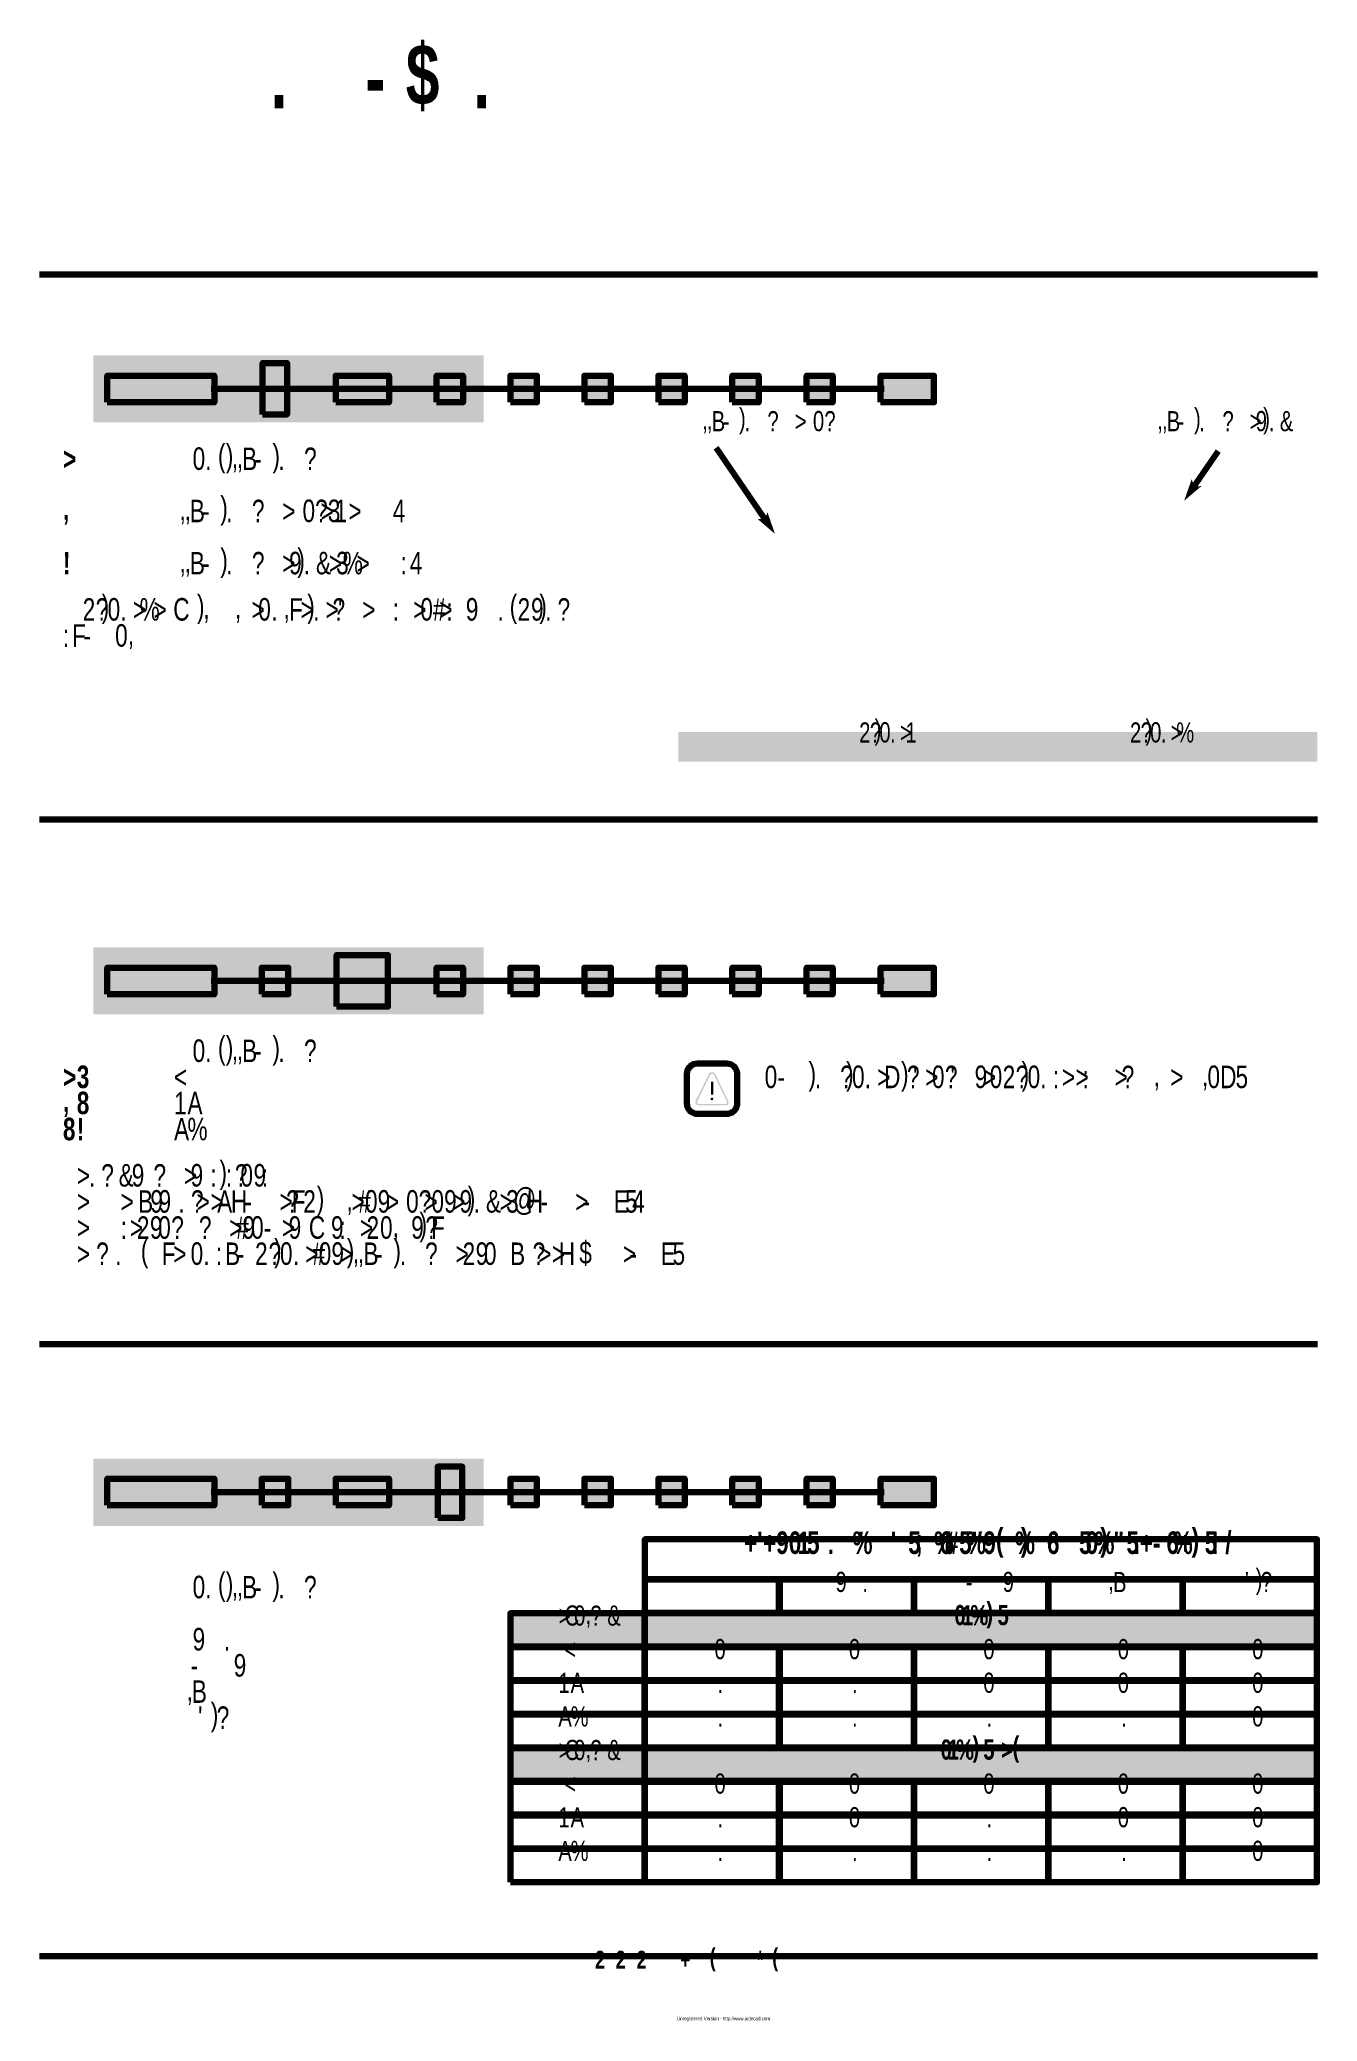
# Model space of a CAD drawing. Header units: inches. Extents: x 19 to 378, y -1 to 556.
import ezdxf

# ---------------------------------------------------------------- set-up
doc = ezdxf.new("R2010")
doc.units = ezdxf.units.IN
for name, color, linetype, lineweight in [('H', 7, 'CONTINUOUS', 100), ('P', 250, 'CONTINUOUS', 100), ('Text', 250, 'CONTINUOUS', 100)]:
    doc.layers.add(name, color=color, linetype=linetype, lineweight=lineweight)
doc.styles.get("Standard").update_dxf_attribs({"font": 'txt', "width": 0.75})

msp = doc.modelspace()

# ---------------------------------------------------------------- texts
at = {"layer": 'Text', "color": 0, "linetype": 'CONTINUOUS', "attachment_point": 4}
for s, insert, char_height, width in [('{\\fSquare721BT|b1|i0|c1|p15;$}', (121.78, 545.33), 17, 17.3333), ('{\\fSquare721BT|b1|i0|c1|p15;}', (37.78, 545.33), 17, 17.3333), ('{\\fSquare721BT|b1|i0|c1|p15;}', (51.78, 545.33), 17, 17.3333), ('{\\fSquare721BT|b1|i0|c1|p15;}', (68.67, 545.33), 17, 17.3333), ('{\\fSquare721BT|b1|i0|c1|p15;}', (75.33, 545.33), 17, 17.3333), ('{\\fSquare721BT|b1|i0|c1|p15;.}', (83.78, 545.33), 17, 17.3333), ('{\\fSquare721BT|b1|i0|c1|p15; }', (97.33, 545.33), 17, 17.3333), ('{\\fSquare721BT|b1|i0|c1|p15;-}', (110.44, 545.33), 17, 17.3333), ('{\\fSquare721BT|b1|i0|c1|p15; }', (127.67, 545.33), 17, 17.3333), ('{\\fSquare721BT|b1|i0|c1|p15;.}', (140.78, 545.33), 17, 17.3333), ('{\\fUnivers|b0|i0|c1|p15;}', (37.78, 523.11), 11.6667, 12), ('{\\fUnivers|b0|i0|c1|p15;}', (41.22, 523.11), 11.6667, 12), ('{\\fUnivers|b0|i0|c1|p15;}', (45.56, 523.11), 11.6667, 12), ('{\\fUnivers|b0|i0|c1|p15;}', (49.56, 523.11), 11.6667, 12), ('{\\fUnivers|b0|i0|c1|p15;}', (52.22, 523.11), 11.6667, 12), ('{\\fUnivers|b0|i0|c1|p15;}', (54.56, 523.11), 11.6667, 12), ('{\\fUnivers|b0|i0|c1|p15;}', (56.78, 523.11), 11.6667, 12), ('{\\fUnivers|b0|i0|c1|p15;}', (61.11, 523.11), 11.6667, 12), ('{\\fUnivers|b0|i0|c1|p15;}', (63.33, 523.11), 11.6667, 12), ('{\\fUnivers|b0|i0|c1|p15;}', (67.67, 523.11), 11.6667, 12), ('{\\fUnivers|b0|i0|c1|p15;}', (72, 523.11), 11.6667, 12), ('{\\fUnivers|b0|i0|c1|p15;}', (76, 523.11), 11.6667, 12), ('{\\fUnivers|b0|i0|c1|p15;}', (80.33, 523.11), 11.6667, 12), ('{\\fUnivers|b0|i0|c1|p15;}', (84.67, 523.11), 11.6667, 12), ('{\\fUnivers|b0|i0|c1|p15;}', (89, 523.11), 11.6667, 12), ('{\\fUnivers|b0|i0|c1|p15;}', (91.56, 523.11), 11.6667, 12), ('{\\fUnivers|b0|i0|c1|p15;}', (94.22, 523.11), 11.6667, 12), ('{\\fUnivers|b0|i0|c1|p15;}', (98.56, 523.11), 11.6667, 12), ('{\\fUnivers|b0|i0|c1|p15;}', (102.89, 523.11), 11.6667, 12), ('{\\fUnivers|b0|i0|c1|p15;}', (105, 523.11), 11.6667, 12), ('{\\fUnivers|b0|i0|c1|p15;}', (109.11, 523.11), 11.6667, 12), ('{\\fUnivers|b0|i0|c1|p15;}', (115.44, 523.11), 11.6667, 12), ('{\\fUnivers|b0|i0|c1|p15;}', (117.67, 523.11), 11.6667, 12), ('{\\fUnivers|b0|i0|c1|p15;}', (120.33, 523.11), 11.6667, 12), ('{\\fUnivers|b0|i0|c1|p15;}', (124.22, 523.11), 11.6667, 12), ('{\\fUnivers|b0|i0|c1|p15;}', (128.56, 523.11), 11.6667, 12), ('{\\fUnivers|b0|i0|c1|p15;}', (132.89, 523.11), 11.6667, 12), ('{\\fUnivers|b0|i0|c1|p15;}', (136.89, 523.11), 11.6667, 12), ('{\\fUnivers|b0|i0|c1|p15;}', (139, 523.11), 11.6667, 12), ('{\\fUnivers|b0|i0|c1|p15;}', (145.44, 523.11), 11.6667, 12), ('{\\fUnivers|b0|i0|c1|p15;}', (147.67, 523.11), 11.6667, 12), ('{\\fUnivers|b0|i0|c1|p15;}', (150.33, 523.11), 11.6667, 12), ('{\\fUnivers|b0|i0|c1|p15;}', (154.67, 523.11), 11.6667, 12), ('{\\fUnivers|b0|i0|c1|p15;}', (156.78, 523.11), 11.6667, 12), ('{\\fUnivers|b0|i0|c1|p15;}', (159.11, 523.11), 11.6667, 12), ('{\\fUnivers|b0|i0|c1|p15;}', (163.44, 523.11), 11.6667, 12), ('{\\fUnivers|b0|i0|c1|p15;}', (166.33, 523.11), 11.6667, 12), ('{\\fUnivers|b0|i0|c1|p15;}', (170.67, 523.11), 11.6667, 12), ('{\\fUnivers|b0|i0|c1|p15;}', (175, 523.11), 11.6667, 12), ('{\\fUnivers|b0|i0|c1|p15;}', (177.11, 523.11), 11.6667, 12), ('{\\fUnivers|b0|i0|c1|p15;}', (181.44, 523.11), 11.6667, 12), ('{\\fUnivers|b0|i0|c1|p15;}', (185.56, 523.11), 11.6667, 12), ('{\\fUnivers|b0|i0|c1|p15;}', (188.11, 523.11), 11.6667, 12), ('{\\fUnivers|b0|i0|c1|p15;}', (192.44, 523.11), 11.6667, 12), ('{\\fUnivers|b0|i0|c1|p15;}', (196.78, 523.11), 11.6667, 12), ('{\\fUnivers|b0|i0|c1|p15;}', (199.44, 523.11), 11.6667, 12), ('{\\fUnivers|b0|i0|c1|p15;}', (203.78, 523.11), 11.6667, 12), ('{\\fUnivers|b1|i1|c1|p15;}', (37.78, 504.44), 7.6667, 8), ('{\\fUnivers|b1|i1|c1|p15;}', (42.33, 504.44), 7.6667, 8), ('{\\fUnivers|b1|i1|c1|p15;}', (48.78, 504.44), 7.6667, 8), ('{\\fUnivers|b1|i1|c1|p15;}', (51.11, 504.44), 7.6667, 8), ('{\\fUnivers|b1|i1|c1|p15;}', (53.56, 504.44), 7.6667, 8), ('{\\fUnivers|b1|i1|c1|p15;}', (57.78, 504.44), 7.6667, 8), ('{\\fUnivers|b1|i1|c1|p15;}', (63.89, 504.44), 7.6667, 8), ('{\\fUnivers|b1|i1|c1|p15;}', (68, 504.44), 7.6667, 8), ('{\\fUnivers|b1|i1|c1|p15;}', (70.44, 504.44), 7.6667, 8), ('{\\fUnivers|b1|i1|c1|p15;}', (74.67, 504.44), 7.6667, 8), ('{\\fUnivers|b1|i1|c1|p15;}', (78.78, 504.44), 7.6667, 8), ('{\\fFutura|b1|i0|c1|p15;}', (25.44, 484.22), 6.6667, 7), ('{\\fFutura|b1|i0|c1|p15;}', (27.22, 484.22), 6.6667, 7), ('{\\fFutura|b1|i0|c1|p15;}', (30, 484.22), 6.6667, 7), ('{\\fFutura|b1|i0|c1|p15;}', (32.89, 484.22), 6.6667, 7), ('{\\fFutura|b1|i0|c1|p15;}', (37.44, 484.22), 6.6667, 7), ('{\\fFutura|b1|i0|c1|p15;}', (43.33, 484.22), 6.6667, 7), ('{\\fFutura|b1|i0|c1|p15;}', (45.11, 484.22), 6.6667, 7), ('{\\fFutura|b1|i0|c1|p15;}', (50.44, 484.22), 6.6667, 7), ('{\\fFutura|b1|i0|c1|p15;}', (54.56, 484.22), 6.6667, 7), ('{\\fFutura|b1|i0|c1|p15;}', (57.78, 484.22), 6.6667, 7), ('{\\fFutura|b1|i0|c1|p15;}', (59.56, 484.22), 6.6667, 7), ('{\\fFutura|b1|i0|c1|p15;}', (65, 484.22), 6.6667, 7), ('{\\fFutura|b1|i0|c1|p15;}', (67.89, 474.67), 4.6667, 5), ('{\\fFutura|b1|i0|c1|p15;}', (70.56, 474.67), 4.6667, 5), ('{\\fFutura|b1|i0|c1|p15;}', (75.44, 474.67), 4.6667, 5), ('{\\fFutura|b1|i0|c1|p15;}', (76.67, 474.67), 4.6667, 5), ('{\\fFutura|b1|i0|c1|p15;}', (79, 474.67), 4.6667, 5), ('{\\fFutura|b1|i0|c1|p15;}', (82, 474.67), 4.6667, 5), ('{\\fFutura|b1|i0|c1|p15;}', (87.22, 474.67), 4.6667, 5), ('{\\fFutura|b1|i0|c1|p15;}', (90, 474.67), 4.6667, 5), ('{\\fFutura|b1|i0|c1|p15;}', (92, 474.67), 4.6667, 5), ('{\\fFutura|b1|i0|c1|p15;}', (95.89, 474.67), 4.6667, 5), ('{\\fFutura|b1|i0|c1|p15;}', (99, 474.67), 4.6667, 5), ('{\\fFutura|b0|i0|c1|p15;B}', (207.78, 448.89), 5.6667, 6), ('{\\fFutura|b0|i0|c1|p15;)}', (215.44, 448.89), 5.6667, 6), ('{\\fFutura|b0|i0|c1|p15;?}', (223.44, 448.89), 5.6667, 6), ('{\\fFutura|b0|i0|c1|p15;0}', (236.22, 448.89), 5.6667, 6), ('{\\fFutura|b0|i0|c1|p15;?}', (239.44, 448.89), 5.6667, 6), ('{\\fFutura|b0|i0|c1|p15;B}', (335.67, 448.89), 5.6667, 6), ('{\\fFutura|b0|i0|c1|p15;)}', (343.33, 448.89), 5.6667, 6), ('{\\fFutura|b0|i0|c1|p15;?}', (351.33, 448.89), 5.6667, 6), ('{\\fFutura|b0|i0|c1|p15;9}', (360.67, 448.89), 5.6667, 6), ('{\\fFutura|b0|i0|c1|p15;)}', (362.78, 448.89), 5.6667, 6), ('{\\fFutura|b0|i0|c1|p15;&}', (367.44, 448.89), 5.6667, 6), ('{\\fFutura|b0|i0|c1|p15;}', (203.78, 448.89), 5.6667, 6), ('{\\fFutura|b0|i0|c1|p15;,}', (205.11, 448.89), 5.6667, 6), ('{\\fFutura|b0|i0|c1|p15;,}', (206.44, 448.89), 5.6667, 6), ('{\\fFutura|b0|i0|c1|p15;-}', (210.89, 448.89), 5.6667, 6), ('{\\fFutura|b0|i0|c1|p15;.}', (217, 448.89), 5.6667, 6), ('{\\fFutura|b0|i0|c1|p15;}', (220.11, 448.89), 5.6667, 6), ('{\\fFutura|b0|i0|c1|p15; }', (224.89, 448.89), 5.6667, 6), ('{\\fFutura|b0|i0|c1|p15;}', (227.78, 448.89), 5.6667, 6), ('{\\fFutura|b0|i0|c1|p15;>}', (231.11, 448.89), 5.6667, 6), ('{\\fFutura|b0|i0|c1|p15;}', (232.89, 448.89), 5.6667, 6), ('{\\fFutura|b0|i0|c1|p15;}', (331.56, 448.89), 5.6667, 6), ('{\\fFutura|b0|i0|c1|p15;,}', (333, 448.89), 5.6667, 6), ('{\\fFutura|b0|i0|c1|p15;,}', (334.33, 448.89), 5.6667, 6), ('{\\fFutura|b0|i0|c1|p15;-}', (338.67, 448.89), 5.6667, 6), ('{\\fFutura|b0|i0|c1|p15;.}', (344.78, 448.89), 5.6667, 6), ('{\\fFutura|b0|i0|c1|p15;}', (348, 448.89), 5.6667, 6), ('{\\fFutura|b0|i0|c1|p15; }', (352.67, 448.89), 5.6667, 6), ('{\\fFutura|b0|i0|c1|p15;}', (355.67, 448.89), 5.6667, 6), ('{\\fFutura|b0|i0|c1|p15;>}', (359, 448.89), 5.6667, 6), ('{\\fFutura|b0|i0|c1|p15;.}', (364.33, 448.89), 5.6667, 6), ('{\\fFutura|b1|i0|c1|p15;>}', (25.44, 438.33), 6.3333, 6.6667), ('{\\fFutura|b0|i0|c1|p15;0}', (61.89, 438.33), 6.3333, 6.6667), ('{\\fFutura|b0|i0|c1|p15;(}', (69, 438.33), 6.3333, 6.6667), ('{\\fFutura|b0|i0|c1|p15;)}', (71.22, 438.33), 6.3333, 6.6667), ('{\\fFutura|b0|i0|c1|p15;B}', (75.78, 438.33), 6.3333, 6.6667), ('{\\fFutura|b0|i0|c1|p15;)}', (84.33, 438.33), 6.3333, 6.6667), ('{\\fFutura|b0|i0|c1|p15;?}', (93.22, 438.33), 6.3333, 6.6667), ('{\\fFutura|b0|i0|c1|p15;}', (56.67, 438.33), 6.3333, 6.6667), ('{\\fFutura|b0|i0|c1|p15;.}', (65.44, 438.33), 6.3333, 6.6667), ('{\\fFutura|b0|i0|c1|p15;,}', (72.89, 438.33), 6.3333, 6.6667), ('{\\fFutura|b0|i0|c1|p15;,}', (74.33, 438.33), 6.3333, 6.6667), ('{\\fFutura|b0|i0|c1|p15;-}', (79.22, 438.33), 6.3333, 6.6667), ('{\\fFutura|b0|i0|c1|p15;.}', (86, 438.33), 6.3333, 6.6667), ('{\\fFutura|b0|i0|c1|p15;}', (89.56, 438.33), 6.3333, 6.6667), ('{\\fFutura|b0|i0|c1|p15; }', (94.78, 438.33), 6.3333, 6.6667), ('{\\fFutura|b0|i0|c1|p15;}', (98.11, 438.33), 6.3333, 6.6667), ('{\\fFutura|b0|i0|c1|p15;}', (56.67, 423.67), 6.3333, 6.6667), ('{\\fFutura|b0|i0|c1|p15;B}', (61.11, 423.67), 6.3333, 6.6667), ('{\\fFutura|b0|i0|c1|p15;-}', (64.56, 423.67), 6.3333, 6.6667), ('{\\fFutura|b0|i0|c1|p15;)}', (69.67, 423.67), 6.3333, 6.6667), ('{\\fFutura|b0|i0|c1|p15;}', (74.89, 423.67), 6.3333, 6.6667), ('{\\fFutura|b0|i0|c1|p15;?}', (78.56, 423.67), 6.3333, 6.6667), ('{\\fFutura|b0|i0|c1|p15; }', (80.11, 423.67), 6.3333, 6.6667), ('{\\fFutura|b0|i0|c1|p15;}', (83.44, 423.67), 6.3333, 6.6667), ('{\\fFutura|b0|i0|c1|p15;>}', (87.11, 423.67), 6.3333, 6.6667), ('{\\fFutura|b0|i0|c1|p15;}', (89, 423.67), 6.3333, 6.6667), ('{\\fFutura|b0|i0|c1|p15;0}', (92.78, 423.67), 6.3333, 6.6667), ('{\\fFutura|b0|i0|c1|p15;?}', (96.33, 423.67), 6.3333, 6.6667), ('{\\fFutura|b0|i0|c1|p15;>}', (97.89, 423.67), 6.3333, 6.6667), ('{\\fFutura|b0|i0|c1|p15;3}', (99.89, 423.67), 6.3333, 6.6667), ('{\\fFutura|b0|i0|c1|p15;1}', (101.78, 423.67), 6.3333, 6.6667), ('{\\fFutura|b0|i0|c1|p15;>}', (105.67, 423.67), 6.3333, 6.6667), ('{\\fFutura|b0|i0|c1|p15;}', (107.56, 423.67), 6.3333, 6.6667), ('{\\fFutura|b0|i0|c1|p15;}', (110.11, 423.67), 6.3333, 6.6667), ('{\\fFutura|b0|i0|c1|p15;}', (113.67, 423.67), 6.3333, 6.6667), ('{\\fFutura|b0|i0|c1|p15;4}', (118.11, 423.67), 6.3333, 6.6667), ('{\\fFutura|b1|i0|c1|p15;,}', (25.44, 423.67), 6.3333, 6.6667), ('{\\fFutura|b0|i0|c1|p15;,}', (58.22, 423.67), 6.3333, 6.6667), ('{\\fFutura|b0|i0|c1|p15;,}', (59.67, 423.67), 6.3333, 6.6667), ('{\\fFutura|b0|i0|c1|p15;.}', (71.33, 423.67), 6.3333, 6.6667), ('{\\fFutura|b1|i0|c1|p15;!}', (25.44, 409), 6.3333, 6.6667), ('{\\fFutura|b0|i0|c1|p15;B}', (61.11, 409), 6.3333, 6.6667), ('{\\fFutura|b0|i0|c1|p15;)}', (69.67, 409), 6.3333, 6.6667), ('{\\fFutura|b0|i0|c1|p15;?}', (78.56, 409), 6.3333, 6.6667), ('{\\fFutura|b0|i0|c1|p15;9}', (89, 409), 6.3333, 6.6667), ('{\\fFutura|b0|i0|c1|p15;)}', (91.33, 409), 6.3333, 6.6667), ('{\\fFutura|b0|i0|c1|p15;&}', (96.56, 409), 6.3333, 6.6667), ('{\\fFutura|b0|i0|c1|p15;3}', (102.22, 409), 6.3333, 6.6667), ('{\\fFutura|b0|i0|c1|p15;%}', (104.11, 409), 6.3333, 6.6667), ('{\\fFutura|b0|i0|c1|p15;4}', (122.89, 409), 6.3333, 6.6667), ('{\\fFutura|b0|i0|c1|p15;}', (56.67, 409), 6.3333, 6.6667), ('{\\fFutura|b0|i0|c1|p15;,}', (58.22, 409), 6.3333, 6.6667), ('{\\fFutura|b0|i0|c1|p15;,}', (59.67, 409), 6.3333, 6.6667), ('{\\fFutura|b0|i0|c1|p15;-}', (64.56, 409), 6.3333, 6.6667), ('{\\fFutura|b0|i0|c1|p15;.}', (71.33, 409), 6.3333, 6.6667), ('{\\fFutura|b0|i0|c1|p15;}', (74.89, 409), 6.3333, 6.6667), ('{\\fFutura|b0|i0|c1|p15; }', (80.11, 409), 6.3333, 6.6667), ('{\\fFutura|b0|i0|c1|p15;}', (83.44, 409), 6.3333, 6.6667), ('{\\fFutura|b0|i0|c1|p15;>}', (87.11, 409), 6.3333, 6.6667), ('{\\fFutura|b0|i0|c1|p15;.}', (93.11, 409), 6.3333, 6.6667), ('{\\fFutura|b0|i0|c1|p15;>}', (100.22, 409), 6.3333, 6.6667), ('{\\fFutura|b0|i0|c1|p15;>}', (108, 409), 6.3333, 6.6667), ('{\\fFutura|b0|i0|c1|p15;}', (109.89, 409), 6.3333, 6.6667), ('{\\fFutura|b0|i0|c1|p15;}', (112.44, 409), 6.3333, 6.6667), ('{\\fFutura|b0|i0|c1|p15;}', (115.89, 409), 6.3333, 6.6667), ('{\\fFutura|b0|i0|c1|p15;:}', (120.33, 409), 6.3333, 6.6667), ('{\\fFutura|b0|i0|c1|p15;}', (25.44, 396), 6.3333, 6.6667), ('{\\fFutura|b0|i0|c1|p15;2}', (31, 396), 6.3333, 6.6667), ('{\\fFutura|b0|i0|c1|p15;?}', (34.67, 396), 6.3333, 6.6667), ('{\\fFutura|b0|i0|c1|p15;)}', (36.33, 396), 6.3333, 6.6667), ('{\\fFutura|b0|i0|c1|p15;0}', (38, 396), 6.3333, 6.6667), ('{\\fFutura|b0|i0|c1|p15;>}', (45.11, 396), 6.3333, 6.6667), ('{\\fFutura|b0|i0|c1|p15;%}', (47, 396), 6.3333, 6.6667), ('{\\fFutura|b0|i0|c1|p15;>}', (50.89, 396), 6.3333, 6.6667), ('{\\fFutura|b0|i0|c1|p15;}', (52.78, 396), 6.3333, 6.6667), ('{\\fFutura|b0|i0|c1|p15;C}', (56.44, 396), 6.3333, 6.6667), ('{\\fFutura|b0|i0|c1|p15;}', (59.44, 396), 6.3333, 6.6667), ('{\\fFutura|b0|i0|c1|p15;)}', (63.11, 396), 6.3333, 6.6667), ('{\\fFutura|b0|i0|c1|p15;}', (66.33, 396), 6.3333, 6.6667), ('{\\fFutura|b0|i0|c1|p15;}', (70, 396), 6.3333, 6.6667), ('{\\fFutura|b0|i0|c1|p15; }', (75.22, 396), 6.3333, 6.6667), ('{\\fFutura|b0|i0|c1|p15;>}', (78.44, 396), 6.3333, 6.6667), ('{\\fFutura|b0|i0|c1|p15;0}', (80.33, 396), 6.3333, 6.6667), ('{\\fFutura|b0|i0|c1|p15;F}', (89, 396), 6.3333, 6.6667), ('{\\fFutura|b0|i0|c1|p15;>}', (92.22, 396), 6.3333, 6.6667), ('{\\fFutura|b0|i0|c1|p15;)}', (94.11, 396), 6.3333, 6.6667), ('{\\fFutura|b0|i0|c1|p15;>}', (99.22, 396), 6.3333, 6.6667), ('{\\fFutura|b0|i0|c1|p15;?}', (101.22, 396), 6.3333, 6.6667), ("{\\fFutura|b0|i0|c1|p15;'}", (102.78, 396), 6.3333, 6.6667), ('{\\fFutura|b0|i0|c1|p15; }', (106.33, 396), 6.3333, 6.6667), ('{\\fFutura|b0|i0|c1|p15;>}', (109.56, 396), 6.3333, 6.6667), ('{\\fFutura|b0|i0|c1|p15;}', (111.44, 396), 6.3333, 6.6667), ('{\\fFutura|b0|i0|c1|p15;}', (114.44, 396), 6.3333, 6.6667), ('{\\fFutura|b0|i0|c1|p15;:}', (118.11, 396), 6.3333, 6.6667), ('{\\fFutura|b0|i0|c1|p15; }', (120.67, 396), 6.3333, 6.6667), ('{\\fFutura|b0|i0|c1|p15;>}', (123.89, 396), 6.3333, 6.6667), ('{\\fFutura|b0|i0|c1|p15;0}', (125.89, 396), 6.3333, 6.6667), ('{\\fFutura|b0|i0|c1|p15;#}', (129.44, 396), 6.3333, 6.6667), ('{\\fFutura|b0|i0|c1|p15;>}', (131.22, 396), 6.3333, 6.6667), ('{\\fFutura|b0|i0|c1|p15;:}', (133.22, 396), 6.3333, 6.6667), ('{\\fFutura|b0|i0|c1|p15;}', (135.78, 396), 6.3333, 6.6667), ('{\\fFutura|b0|i0|c1|p15;9}', (138.67, 396), 6.3333, 6.6667), ('{\\fFutura|b0|i0|c1|p15; }', (141, 396), 6.3333, 6.6667), ('{\\fFutura|b0|i0|c1|p15; }', (144.33, 396), 6.3333, 6.6667), ('{\\fFutura|b0|i0|c1|p15;(}', (151, 396), 6.3333, 6.6667), ('{\\fFutura|b0|i0|c1|p15;2}', (153.22, 396), 6.3333, 6.6667), ('{\\fFutura|b0|i0|c1|p15;9}', (157, 396), 6.3333, 6.6667), ('{\\fFutura|b0|i0|c1|p15;)}', (159.33, 396), 6.3333, 6.6667), ('{\\fFutura|b0|i0|c1|p15;?}', (164.44, 396), 6.3333, 6.6667), ('{\\fFutura|b0|i0|c1|p15; }', (166.11, 396), 6.3333, 6.6667), ('{\\fFutura|b0|i0|c1|p15;}', (169.33, 396), 6.3333, 6.6667), ('{\\fFutura|b0|i0|c1|p15;:}', (25.44, 388.67), 6.3333, 6.6667), ('{\\fFutura|b0|i0|c1|p15;F}', (28, 388.67), 6.3333, 6.6667), ('{\\fFutura|b0|i0|c1|p15;0}', (40.11, 388.67), 6.3333, 6.6667), ('{\\fFutura|b0|i0|c1|p15;.}', (41.56, 396), 6.3333, 6.6667), ('{\\fFutura|b0|i0|c1|p15;,}', (64.89, 396), 6.3333, 6.6667), ('{\\fFutura|b0|i0|c1|p15;,}', (73.78, 396), 6.3333, 6.6667), ('{\\fFutura|b0|i0|c1|p15;.}', (84, 396), 6.3333, 6.6667), ('{\\fFutura|b0|i0|c1|p15;,}', (87.44, 396), 6.3333, 6.6667), ('{\\fFutura|b0|i0|c1|p15;.}', (95.78, 396), 6.3333, 6.6667), ('{\\fFutura|b0|i0|c1|p15;.}', (147.56, 396), 6.3333, 6.6667), ('{\\fFutura|b0|i0|c1|p15;.}', (161, 396), 6.3333, 6.6667), ('{\\fFutura|b0|i0|c1|p15;-}', (31.22, 388.67), 6.3333, 6.6667), ('{\\fFutura|b0|i0|c1|p15;}', (36.33, 388.67), 6.3333, 6.6667), ('{\\fFutura|b0|i0|c1|p15;,}', (43.67, 388.67), 6.3333, 6.6667), ('{\\fFutura|b0|i0|c1|p15;2}', (249.22, 361.44), 5.6667, 6), ('{\\fFutura|b0|i0|c1|p15;?}', (252.22, 361.44), 5.6667, 6), ('{\\fFutura|b0|i0|c1|p15;)}', (253.56, 361.44), 5.6667, 6), ('{\\fFutura|b0|i0|c1|p15;0}', (254.89, 361.44), 5.6667, 6), ('{\\fFutura|b0|i0|c1|p15;>}', (260.67, 361.44), 5.6667, 6), ('{\\fFutura|b0|i0|c1|p15;1}', (262.22, 361.44), 5.6667, 6), ('{\\fFutura|b0|i0|c1|p15;2}', (325.33, 361.44), 5.6667, 6), ('{\\fFutura|b0|i0|c1|p15;?}', (328.33, 361.44), 5.6667, 6), ('{\\fFutura|b0|i0|c1|p15;)}', (329.67, 361.44), 5.6667, 6), ('{\\fFutura|b0|i0|c1|p15;0}', (331, 361.44), 5.6667, 6), ('{\\fFutura|b0|i0|c1|p15;>}', (336.78, 361.44), 5.6667, 6), ('{\\fFutura|b0|i0|c1|p15;%}', (338.33, 361.44), 5.6667, 6), ('{\\fFutura|b0|i0|c1|p15;}', (244.78, 361.44), 5.6667, 6), ('{\\fFutura|b0|i0|c1|p15;.}', (257.89, 361.44), 5.6667, 6), ('{\\fFutura|b0|i0|c1|p15;}', (320.89, 361.44), 5.6667, 6), ('{\\fFutura|b0|i0|c1|p15;.}', (334, 361.44), 5.6667, 6), ('{\\fFutura|b1|i0|c1|p15;}', (25.44, 317.89), 6.6667, 7), ('{\\fFutura|b1|i0|c1|p15;}', (28.22, 317.89), 6.6667, 7), ('{\\fFutura|b1|i0|c1|p15;}', (31.67, 317.89), 6.6667, 7), ('{\\fFutura|b1|i0|c1|p15;}', (38.89, 317.89), 6.6667, 7), ('{\\fFutura|b1|i0|c1|p15;}', (43.33, 317.89), 6.6667, 7), ('{\\fFutura|b1|i0|c1|p15;}', (48.89, 317.89), 6.6667, 7), ('{\\fFutura|b1|i0|c1|p15;}', (51.44, 317.89), 6.6667, 7), ('{\\fFutura|b1|i0|c1|p15;}', (54, 317.89), 6.6667, 7), ('{\\fFutura|b1|i0|c1|p15;}', (58.78, 317.89), 6.6667, 7), ('{\\fFutura|b1|i0|c1|p15;}', (64, 317.89), 6.6667, 7), ('{\\fFutura|b1|i0|c1|p15;}', (67.89, 308.44), 4.6667, 5), ('{\\fFutura|b1|i0|c1|p15;}', (70.56, 308.44), 4.6667, 5), ('{\\fFutura|b1|i0|c1|p15;}', (75.44, 308.44), 4.6667, 5), ('{\\fFutura|b1|i0|c1|p15;}', (76.67, 308.44), 4.6667, 5), ('{\\fFutura|b1|i0|c1|p15;}', (79, 308.44), 4.6667, 5), ('{\\fFutura|b1|i0|c1|p15;}', (82, 308.44), 4.6667, 5), ('{\\fFutura|b1|i0|c1|p15;}', (87.22, 308.44), 4.6667, 5), ('{\\fFutura|b1|i0|c1|p15;}', (90, 308.44), 4.6667, 5), ('{\\fFutura|b1|i0|c1|p15;}', (92, 308.44), 4.6667, 5), ('{\\fFutura|b1|i0|c1|p15;}', (95.89, 308.44), 4.6667, 5), ('{\\fFutura|b1|i0|c1|p15;}', (99, 308.44), 4.6667, 5), ('{\\fFutura|b0|i0|c1|p15;0}', (61.89, 272), 6.3333, 6.6667), ('{\\fFutura|b0|i0|c1|p15;(}', (69, 272), 6.3333, 6.6667), ('{\\fFutura|b0|i0|c1|p15;)}', (71.22, 272), 6.3333, 6.6667), ('{\\fFutura|b0|i0|c1|p15;B}', (75.78, 272), 6.3333, 6.6667), ('{\\fFutura|b0|i0|c1|p15;)}', (84.33, 272), 6.3333, 6.6667), ('{\\fFutura|b0|i0|c1|p15;?}', (93.22, 272), 6.3333, 6.6667), ('{\\fFutura|b1|i0|c1|p15;}', (25.44, 272), 6.3333, 6.6667), ('{\\fFutura|b1|i0|c1|p15;3}', (29.33, 264.67), 6.3333, 6.6667), ('{\\fFutura|b1|i0|c1|p15;}', (29.56, 272), 6.3333, 6.6667), ('{\\fFutura|b0|i0|c1|p15;}', (56.67, 272), 6.3333, 6.6667), ('{\\fFutura|b0|i0|c1|p15;.}', (65.44, 272), 6.3333, 6.6667), ('{\\fFutura|b0|i0|c1|p15;,}', (72.89, 272), 6.3333, 6.6667), ('{\\fFutura|b0|i0|c1|p15;,}', (74.33, 272), 6.3333, 6.6667), ('{\\fFutura|b0|i0|c1|p15;-}', (79.22, 272), 6.3333, 6.6667), ('{\\fFutura|b0|i0|c1|p15;.}', (86, 272), 6.3333, 6.6667), ('{\\fFutura|b0|i0|c1|p15;}', (89.56, 272), 6.3333, 6.6667), ('{\\fFutura|b0|i0|c1|p15; }', (94.78, 272), 6.3333, 6.6667), ('{\\fFutura|b0|i0|c1|p15;}', (98.11, 272), 6.3333, 6.6667), ('{\\fFutura|b0|i0|c1|p15;0}', (222.67, 264.67), 6.3333, 6.6667), ('{\\fFutura|b0|i0|c1|p15;)}', (235, 264.67), 6.3333, 6.6667), ('{\\fFutura|b0|i0|c1|p15;?}', (243.89, 264.67), 6.3333, 6.6667), ('{\\fFutura|b0|i0|c1|p15;)}', (245.56, 264.67), 6.3333, 6.6667), ('{\\fFutura|b0|i0|c1|p15;0}', (247.22, 264.67), 6.3333, 6.6667), ('{\\fFutura|b0|i0|c1|p15;D}', (256.22, 264.67), 6.3333, 6.6667), ('{\\fFutura|b0|i0|c1|p15;)}', (261, 264.67), 6.3333, 6.6667), ('{\\fFutura|b0|i0|c1|p15;?}', (262.67, 264.67), 6.3333, 6.6667), ("{\\fFutura|b0|i0|c1|p15;'}", (264.33, 264.67), 6.3333, 6.6667), ('{\\fFutura|b0|i0|c1|p15;0}', (269.67, 264.67), 6.3333, 6.6667), ('{\\fFutura|b0|i0|c1|p15;?}', (273.33, 264.67), 6.3333, 6.6667), ("{\\fFutura|b0|i0|c1|p15;'}", (274.89, 264.67), 6.3333, 6.6667), ('{\\fFutura|b0|i0|c1|p15;9}', (281.67, 264.67), 6.3333, 6.6667), ('{\\fFutura|b0|i0|c1|p15;0}', (285.89, 264.67), 6.3333, 6.6667), ('{\\fFutura|b0|i0|c1|p15;2}', (289.56, 264.67), 6.3333, 6.6667), ('{\\fFutura|b0|i0|c1|p15;?}', (293.22, 264.67), 6.3333, 6.6667), ('{\\fFutura|b0|i0|c1|p15;)}', (294.89, 264.67), 6.3333, 6.6667), ('{\\fFutura|b0|i0|c1|p15;0}', (296.56, 264.67), 6.3333, 6.6667), ('{\\fFutura|b0|i0|c1|p15;?}', (323, 264.67), 6.3333, 6.6667), ('{\\fFutura|b0|i0|c1|p15;0}', (347.11, 264.67), 6.3333, 6.6667), ('{\\fFutura|b0|i0|c1|p15;D}', (350.67, 264.67), 6.3333, 6.6667), ('{\\fFutura|b0|i0|c1|p15;5}', (355, 264.67), 6.3333, 6.6667), ('{\\fFutura|b1|i0|c1|p15;>}', (25.44, 264.67), 6.3333, 6.6667), ('{\\fFutura|b0|i0|c1|p15;<}', (56.67, 264.67), 6.3333, 6.6667), ('{\\fFutura|b0|i0|c1|p15;}', (60.44, 264.67), 6.3333, 6.6667), ('{\\fFutura|b0|i0|c1|p15;}', (218.22, 264.67), 6.3333, 6.6667), ('{\\fFutura|b0|i0|c1|p15;-}', (226.22, 264.67), 6.3333, 6.6667), ('{\\fFutura|b0|i0|c1|p15;}', (231.33, 264.67), 6.3333, 6.6667), ('{\\fFutura|b0|i0|c1|p15;.}', (236.78, 264.67), 6.3333, 6.6667), ('{\\fFutura|b0|i0|c1|p15;}', (240.22, 264.67), 6.3333, 6.6667), ('{\\fFutura|b0|i0|c1|p15;.}', (250.78, 264.67), 6.3333, 6.6667), ('{\\fFutura|b0|i0|c1|p15;>}', (254.33, 264.67), 6.3333, 6.6667), ('{\\fFutura|b0|i0|c1|p15;>}', (267.78, 264.67), 6.3333, 6.6667), ('{\\fFutura|b0|i0|c1|p15; }', (278.44, 264.67), 6.3333, 6.6667), ('{\\fFutura|b0|i0|c1|p15;>}', (284, 264.67), 6.3333, 6.6667), ('{\\fFutura|b0|i0|c1|p15;.}', (300.11, 264.67), 6.3333, 6.6667), ('{\\fFutura|b0|i0|c1|p15;:}', (303.67, 264.67), 6.3333, 6.6667), ('{\\fFutura|b0|i0|c1|p15;>}', (306.22, 264.67), 6.3333, 6.6667), ('{\\fFutura|b0|i0|c1|p15;}', (308.11, 264.67), 6.3333, 6.6667), ('{\\fFutura|b0|i0|c1|p15;>}', (310, 264.67), 6.3333, 6.6667), ('{\\fFutura|b0|i0|c1|p15;:}', (312, 264.67), 6.3333, 6.6667), ('{\\fFutura|b0|i0|c1|p15; }', (314.56, 264.67), 6.3333, 6.6667), ('{\\fFutura|b0|i0|c1|p15; }', (317.78, 264.67), 6.3333, 6.6667), ('{\\fFutura|b0|i0|c1|p15;>}', (321, 264.67), 6.3333, 6.6667), ('{\\fFutura|b0|i0|c1|p15;}', (324.56, 264.67), 6.3333, 6.6667), ('{\\fFutura|b0|i0|c1|p15;}', (328.22, 264.67), 6.3333, 6.6667), ('{\\fFutura|b0|i0|c1|p15;,}', (332, 264.67), 6.3333, 6.6667), ('{\\fFutura|b0|i0|c1|p15; }', (333.44, 264.67), 6.3333, 6.6667), ('{\\fFutura|b0|i0|c1|p15;>}', (336.67, 264.67), 6.3333, 6.6667), ('{\\fFutura|b0|i0|c1|p15;}', (338.67, 264.67), 6.3333, 6.6667), ('{\\fFutura|b0|i0|c1|p15; }', (342.33, 264.67), 6.3333, 6.6667), ('{\\fFutura|b0|i0|c1|p15;,}', (345.56, 264.67), 6.3333, 6.6667), ('{\\fFutura|b1|i0|c1|p15;,}', (25.44, 257.33), 6.3333, 6.6667), ('{\\fFutura|b1|i0|c1|p15;8}', (29.33, 257.33), 6.3333, 6.6667), ('{\\fFutura|b0|i0|c1|p15;1}', (56.67, 257.33), 6.3333, 6.6667), ('{\\fFutura|b0|i0|c1|p15;A}', (60.44, 257.33), 6.3333, 6.6667), ('{\\fFutura|b0|i0|c1|p15;}', (64.33, 257.33), 6.3333, 6.6667), ('{\\fFutura|b1|i0|c1|p15;8}', (25.44, 250), 6.3333, 6.6667), ('{\\fFutura|b1|i0|c1|p15;!}', (29.33, 250), 6.3333, 6.6667), ('{\\fFutura|b0|i0|c1|p15;A}', (56.67, 250), 6.3333, 6.6667), ('{\\fFutura|b0|i0|c1|p15;%}', (60.44, 250), 6.3333, 6.6667), ('{\\fFutura|b0|i0|c1|p15;}', (64.33, 250), 6.3333, 6.6667), ('{\\fFutura|b0|i0|c1|p15;?}', (36.22, 237), 6.3333, 6.6667), ('{\\fFutura|b0|i0|c1|p15;&}', (41.11, 237), 6.3333, 6.6667), ('{\\fFutura|b0|i0|c1|p15;9}', (44.78, 237), 6.3333, 6.6667), ('{\\fFutura|b0|i0|c1|p15;?}', (50.89, 237), 6.3333, 6.6667), ('{\\fFutura|b0|i0|c1|p15;9}', (61.33, 237), 6.3333, 6.6667), ('{\\fFutura|b0|i0|c1|p15;)}', (69.44, 237), 6.3333, 6.6667), ('{\\fFutura|b0|i0|c1|p15;?}', (73.78, 237), 6.3333, 6.6667), ('{\\fFutura|b0|i0|c1|p15;0}', (75.33, 237), 6.3333, 6.6667), ('{\\fFutura|b0|i0|c1|p15;9}', (79, 237), 6.3333, 6.6667), ('{\\fFutura|b0|i0|c1|p15;}', (25.44, 237), 6.3333, 6.6667), ('{\\fFutura|b0|i0|c1|p15;>}', (29.33, 237), 6.3333, 6.6667), ('{\\fFutura|b0|i0|c1|p15;}', (31.22, 237), 6.3333, 6.6667), ('{\\fFutura|b0|i0|c1|p15;.}', (32.78, 237), 6.3333, 6.6667), ('{\\fFutura|b0|i0|c1|p15; }', (37.89, 237), 6.3333, 6.6667), ('{\\fFutura|b0|i0|c1|p15;}', (47.11, 237), 6.3333, 6.6667), ('{\\fFutura|b0|i0|c1|p15; }', (52.44, 237), 6.3333, 6.6667), ('{\\fFutura|b0|i0|c1|p15;}', (55.67, 237), 6.3333, 6.6667), ('{\\fFutura|b0|i0|c1|p15;>}', (59.44, 237), 6.3333, 6.6667), ('{\\fFutura|b0|i0|c1|p15; }', (63.67, 237), 6.3333, 6.6667), ('{\\fFutura|b0|i0|c1|p15;:}', (66.89, 237), 6.3333, 6.6667), ('{\\fFutura|b0|i0|c1|p15;:}', (71.22, 237), 6.3333, 6.6667), ('{\\fFutura|b0|i0|c1|p15;:}', (81.33, 237), 6.3333, 6.6667), ('{\\fFutura|b0|i0|c1|p15;)}', (96.78, 229.67), 6.3333, 6.6667), ('{\\fFutura|b0|i0|c1|p15;)}', (139.22, 229.67), 6.3333, 6.6667), ('{\\fFutura|b0|i0|c1|p15;}', (25.44, 229.67), 6.3333, 6.6667), ('{\\fFutura|b0|i0|c1|p15;>}', (29.33, 229.67), 6.3333, 6.6667), ('{\\fFutura|b0|i0|c1|p15;}', (31.22, 229.67), 6.3333, 6.6667), ('{\\fFutura|b0|i0|c1|p15;}', (33.78, 229.67), 6.3333, 6.6667), ('{\\fFutura|b0|i0|c1|p15;}', (37.22, 229.67), 6.3333, 6.6667), ('{\\fFutura|b0|i0|c1|p15;>}', (41.67, 229.67), 6.3333, 6.6667), ('{\\fFutura|b0|i0|c1|p15;}', (43.67, 229.67), 6.3333, 6.6667), ('{\\fFutura|b0|i0|c1|p15;B}', (46.56, 229.67), 6.3333, 6.6667), ('{\\fFutura|b0|i0|c1|p15;9}', (50, 229.67), 6.3333, 6.6667), ('{\\fFutura|b0|i0|c1|p15;9}', (52.33, 229.67), 6.3333, 6.6667), ('{\\fFutura|b0|i0|c1|p15; }', (54.67, 229.67), 6.3333, 6.6667), ('{\\fFutura|b0|i0|c1|p15;?}', (61.44, 229.67), 6.3333, 6.6667), ('{\\fFutura|b0|i0|c1|p15;>}', (63, 229.67), 6.3333, 6.6667), ('{\\fFutura|b0|i0|c1|p15;}', (64.89, 229.67), 6.3333, 6.6667), ('{\\fFutura|b0|i0|c1|p15;>}', (66.89, 229.67), 6.3333, 6.6667), ('{\\fFutura|b0|i0|c1|p15;A}', (68.78, 229.67), 6.3333, 6.6667), ('{\\fFutura|b0|i0|c1|p15;H}', (72.67, 229.67), 6.3333, 6.6667), ('{\\fFutura|b0|i0|c1|p15;-}', (76.44, 229.67), 6.3333, 6.6667), ('{\\fFutura|b0|i0|c1|p15;}', (81.56, 229.67), 6.3333, 6.6667), ('{\\fFutura|b0|i0|c1|p15;>}', (86.33, 229.67), 6.3333, 6.6667), ('{\\fFutura|b0|i0|c1|p15;?}', (88.22, 229.67), 6.3333, 6.6667), ('{\\fFutura|b0|i0|c1|p15;F}', (89.78, 229.67), 6.3333, 6.6667), ('{\\fFutura|b0|i0|c1|p15;2}', (93, 229.67), 6.3333, 6.6667), ('{\\fFutura|b0|i0|c1|p15;}', (98.44, 229.67), 6.3333, 6.6667), ('{\\fFutura|b0|i0|c1|p15;}', (101.33, 229.67), 6.3333, 6.6667), ('{\\fFutura|b0|i0|c1|p15;>}', (106.56, 229.67), 6.3333, 6.6667), ('{\\fFutura|b0|i0|c1|p15;#}', (108.44, 229.67), 6.3333, 6.6667), ('{\\fFutura|b0|i0|c1|p15;0}', (110.33, 229.67), 6.3333, 6.6667), ('{\\fFutura|b0|i0|c1|p15;9}', (113.89, 229.67), 6.3333, 6.6667), ('{\\fFutura|b0|i0|c1|p15;>}', (116.22, 229.67), 6.3333, 6.6667), ('{\\fFutura|b0|i0|c1|p15;}', (118.22, 229.67), 6.3333, 6.6667), ('{\\fFutura|b0|i0|c1|p15;0}', (121.89, 229.67), 6.3333, 6.6667), ('{\\fFutura|b0|i0|c1|p15;?}', (125.44, 229.67), 6.3333, 6.6667), ('{\\fFutura|b0|i0|c1|p15;>}', (127.11, 229.67), 6.3333, 6.6667), ('{\\fFutura|b0|i0|c1|p15;0}', (129, 229.67), 6.3333, 6.6667), ('{\\fFutura|b0|i0|c1|p15;9}', (132.56, 229.67), 6.3333, 6.6667), ('{\\fFutura|b0|i0|c1|p15;>}', (134.89, 229.67), 6.3333, 6.6667), ('{\\fFutura|b0|i0|c1|p15;9}', (136.89, 229.67), 6.3333, 6.6667), ('{\\fFutura|b0|i0|c1|p15;&}', (144.33, 229.67), 6.3333, 6.6667), ('{\\fFutura|b0|i0|c1|p15;>}', (148.11, 229.67), 6.3333, 6.6667), ('{\\fFutura|b0|i0|c1|p15;3}', (150, 229.67), 6.3333, 6.6667), ('{\\fFutura|b0|i0|c1|p15;@}', (152, 229.67), 6.3333, 6.6667), ('{\\fFutura|b0|i0|c1|p15;H}', (155.78, 229.67), 6.3333, 6.6667), ('{\\fFutura|b0|i0|c1|p15;-}', (159.67, 229.67), 6.3333, 6.6667), ('{\\fFutura|b0|i0|c1|p15;}', (164.78, 229.67), 6.3333, 6.6667), ('{\\fFutura|b0|i0|c1|p15;>}', (169.44, 229.67), 6.3333, 6.6667), ('{\\fFutura|b0|i0|c1|p15;-}', (171.44, 229.67), 6.3333, 6.6667), ('{\\fFutura|b0|i0|c1|p15;}', (176.56, 229.67), 6.3333, 6.6667), ('{\\fFutura|b0|i0|c1|p15;E}', (180.22, 229.67), 6.3333, 6.6667), ('{\\fFutura|b0|i0|c1|p15;5}', (183.44, 229.67), 6.3333, 6.6667), ('{\\fFutura|b0|i0|c1|p15;4}', (185.44, 229.67), 6.3333, 6.6667), ('{\\fFutura|b0|i0|c1|p15;>}', (29.33, 222.33), 6.3333, 6.6667), ('{\\fFutura|b0|i0|c1|p15;:}', (41.67, 222.33), 6.3333, 6.6667), ('{\\fFutura|b0|i0|c1|p15;>}', (44.22, 222.33), 6.3333, 6.6667), ('{\\fFutura|b0|i0|c1|p15;2}', (46.22, 222.33), 6.3333, 6.6667), ('{\\fFutura|b0|i0|c1|p15;9}', (49.89, 222.33), 6.3333, 6.6667), ('{\\fFutura|b0|i0|c1|p15;0}', (52.22, 222.33), 6.3333, 6.6667), ('{\\fFutura|b0|i0|c1|p15;?}', (55.89, 222.33), 6.3333, 6.6667), ('{\\fFutura|b0|i0|c1|p15;.}', (57.89, 229.67), 6.3333, 6.6667), ('{\\fFutura|b0|i0|c1|p15;?}', (63.67, 222.33), 6.3333, 6.6667), ('{\\fFutura|b0|i0|c1|p15;>}', (72.22, 222.33), 6.3333, 6.6667), ('{\\fFutura|b0|i0|c1|p15;#}', (74.11, 222.33), 6.3333, 6.6667), ('{\\fFutura|b0|i0|c1|p15;9}', (75.89, 222.33), 6.3333, 6.6667), ('{\\fFutura|b0|i0|c1|p15;0}', (78.33, 222.33), 6.3333, 6.6667), ('{\\fFutura|b0|i0|c1|p15;>}', (87, 222.33), 6.3333, 6.6667), ('{\\fFutura|b0|i0|c1|p15;9}', (88.89, 222.33), 6.3333, 6.6667), ('{\\fFutura|b0|i0|c1|p15;C}', (94.56, 222.33), 6.3333, 6.6667), ('{\\fFutura|b0|i0|c1|p15;9}', (100.78, 222.33), 6.3333, 6.6667), ('{\\fFutura|b0|i0|c1|p15;:}', (103.11, 222.33), 6.3333, 6.6667), ('{\\fFutura|b0|i0|c1|p15;,}', (105.11, 229.67), 6.3333, 6.6667), ('{\\fFutura|b0|i0|c1|p15;>}', (108.89, 222.33), 6.3333, 6.6667), ('{\\fFutura|b0|i0|c1|p15;2}', (110.78, 222.33), 6.3333, 6.6667), ('{\\fFutura|b0|i0|c1|p15;0}', (114.56, 222.33), 6.3333, 6.6667), ('{\\fFutura|b0|i0|c1|p15;9}', (123.33, 222.33), 6.3333, 6.6667), ('{\\fFutura|b0|i0|c1|p15;)}', (125.67, 222.33), 6.3333, 6.6667), ('{\\fFutura|b0|i0|c1|p15;?}', (127.33, 222.33), 6.3333, 6.6667), ('{\\fFutura|b0|i0|c1|p15;F}', (128.89, 222.33), 6.3333, 6.6667), ('{\\fFutura|b0|i0|c1|p15;.}', (140.89, 229.67), 6.3333, 6.6667), ('{\\fFutura|b0|i0|c1|p15;}', (25.44, 222.33), 6.3333, 6.6667), ('{\\fFutura|b0|i0|c1|p15;>}', (29.33, 215), 6.3333, 6.6667), ('{\\fFutura|b0|i0|c1|p15;}', (31.22, 222.33), 6.3333, 6.6667), ('{\\fFutura|b0|i0|c1|p15;}', (33.78, 222.33), 6.3333, 6.6667), ('{\\fFutura|b0|i0|c1|p15;?}', (34.78, 215), 6.3333, 6.6667), ('{\\fFutura|b0|i0|c1|p15;}', (37.22, 222.33), 6.3333, 6.6667), ('{\\fFutura|b0|i0|c1|p15;(}', (47.33, 215), 6.3333, 6.6667), ('{\\fFutura|b0|i0|c1|p15;F}', (53.22, 215), 6.3333, 6.6667), ('{\\fFutura|b0|i0|c1|p15;>}', (56.44, 215), 6.3333, 6.6667), ('{\\fFutura|b0|i0|c1|p15; }', (57.44, 222.33), 6.3333, 6.6667), ('{\\fFutura|b0|i0|c1|p15;}', (60.67, 222.33), 6.3333, 6.6667), ('{\\fFutura|b0|i0|c1|p15;0}', (61.33, 215), 6.3333, 6.6667), ('{\\fFutura|b0|i0|c1|p15; }', (65.22, 222.33), 6.3333, 6.6667), ('{\\fFutura|b0|i0|c1|p15;}', (68.44, 222.33), 6.3333, 6.6667), ('{\\fFutura|b0|i0|c1|p15;B}', (71, 215), 6.3333, 6.6667), ('{\\fFutura|b0|i0|c1|p15;2}', (79.44, 215), 6.3333, 6.6667), ('{\\fFutura|b0|i0|c1|p15;-}', (81.89, 222.33), 6.3333, 6.6667), ('{\\fFutura|b0|i0|c1|p15;?}', (83.22, 215), 6.3333, 6.6667), ('{\\fFutura|b0|i0|c1|p15;)}', (84.78, 215), 6.3333, 6.6667), ('{\\fFutura|b0|i0|c1|p15;0}', (86.44, 215), 6.3333, 6.6667), ('{\\fFutura|b0|i0|c1|p15; }', (91.22, 222.33), 6.3333, 6.6667), ('{\\fFutura|b0|i0|c1|p15;>}', (93.56, 215), 6.3333, 6.6667), ('{\\fFutura|b0|i0|c1|p15;#}', (95.56, 215), 6.3333, 6.6667), ('{\\fFutura|b0|i0|c1|p15; }', (97.44, 222.33), 6.3333, 6.6667), ('{\\fFutura|b0|i0|c1|p15;0}', (97.33, 215), 6.3333, 6.6667), ('{\\fFutura|b0|i0|c1|p15;9}', (100.89, 215), 6.3333, 6.6667), ('{\\fFutura|b0|i0|c1|p15;>}', (103.22, 215), 6.3333, 6.6667), ('{\\fFutura|b0|i0|c1|p15;)}', (105.22, 215), 6.3333, 6.6667), ('{\\fFutura|b0|i0|c1|p15; }', (105.67, 222.33), 6.3333, 6.6667), ('{\\fFutura|b0|i0|c1|p15;B}', (109.89, 215), 6.3333, 6.6667), ('{\\fFutura|b0|i0|c1|p15;)}', (118.33, 215), 6.3333, 6.6667), ('{\\fFutura|b0|i0|c1|p15;,}', (118.11, 222.33), 6.3333, 6.6667), ('{\\fFutura|b0|i0|c1|p15;}', (119.56, 222.33), 6.3333, 6.6667), ('{\\fFutura|b0|i0|c1|p15;?}', (127.22, 215), 6.3333, 6.6667), ('{\\fFutura|b0|i0|c1|p15;>}', (135.78, 215), 6.3333, 6.6667), ('{\\fFutura|b0|i0|c1|p15;2}', (137.78, 215), 6.3333, 6.6667), ('{\\fFutura|b0|i0|c1|p15;9}', (141.44, 215), 6.3333, 6.6667), ('{\\fFutura|b0|i0|c1|p15;0}', (143.78, 215), 6.3333, 6.6667), ('{\\fFutura|b0|i0|c1|p15;B}', (151.11, 215), 6.3333, 6.6667), ('{\\fFutura|b0|i0|c1|p15;?}', (157.44, 215), 6.3333, 6.6667), ('{\\fFutura|b0|i0|c1|p15;>}', (159, 215), 6.3333, 6.6667), ('{\\fFutura|b0|i0|c1|p15;>}', (162.89, 215), 6.3333, 6.6667), ('{\\fFutura|b0|i0|c1|p15;H}', (164.78, 215), 6.3333, 6.6667), ('{\\fFutura|b0|i0|c1|p15;$}', (170.56, 215), 6.3333, 6.6667), ('{\\fFutura|b0|i0|c1|p15;>}', (182.78, 215), 6.3333, 6.6667), ('{\\fFutura|b0|i0|c1|p15;E}', (193.44, 215), 6.3333, 6.6667), ('{\\fFutura|b0|i0|c1|p15;5}', (196.78, 215), 6.3333, 6.6667), ('{\\fFutura|b0|i0|c1|p15;}', (25.44, 215), 6.3333, 6.6667), ('{\\fFutura|b0|i0|c1|p15;}', (31.22, 215), 6.3333, 6.6667), ('{\\fFutura|b0|i0|c1|p15;}', (36.44, 215), 6.3333, 6.6667), ('{\\fFutura|b0|i0|c1|p15;.}', (40.11, 215), 6.3333, 6.6667), ('{\\fFutura|b0|i0|c1|p15;}', (43.56, 215), 6.3333, 6.6667), ('{\\fFutura|b0|i0|c1|p15;}', (49.56, 215), 6.3333, 6.6667), ('{\\fFutura|b0|i0|c1|p15;}', (58.33, 215), 6.3333, 6.6667), ('{\\fFutura|b0|i0|c1|p15;.}', (64.89, 215), 6.3333, 6.6667), ('{\\fFutura|b0|i0|c1|p15;:}', (68.44, 215), 6.3333, 6.6667), ('{\\fFutura|b0|i0|c1|p15;-}', (74.33, 215), 6.3333, 6.6667), ('{\\fFutura|b0|i0|c1|p15;.}', (90.11, 215), 6.3333, 6.6667), ('{\\fFutura|b0|i0|c1|p15;,}', (106.89, 215), 6.3333, 6.6667), ('{\\fFutura|b0|i0|c1|p15;,}', (108.33, 215), 6.3333, 6.6667), ('{\\fFutura|b0|i0|c1|p15;-}', (113.22, 215), 6.3333, 6.6667), ('{\\fFutura|b0|i0|c1|p15;.}', (120.11, 215), 6.3333, 6.6667), ('{\\fFutura|b0|i0|c1|p15;}', (123.56, 215), 6.3333, 6.6667), ('{\\fFutura|b0|i0|c1|p15; }', (128.89, 215), 6.3333, 6.6667), ('{\\fFutura|b0|i0|c1|p15;}', (132.11, 215), 6.3333, 6.6667), ('{\\fFutura|b0|i0|c1|p15;}', (147.33, 215), 6.3333, 6.6667), ('{\\fFutura|b0|i0|c1|p15;}', (154.56, 215), 6.3333, 6.6667), ('{\\fFutura|b0|i0|c1|p15;}', (161, 215), 6.3333, 6.6667), ('{\\fFutura|b0|i0|c1|p15;}', (168.67, 215), 6.3333, 6.6667), ('{\\fFutura|b0|i0|c1|p15;}', (174.44, 215), 6.3333, 6.6667), ('{\\fFutura|b0|i0|c1|p15;}', (178, 215), 6.3333, 6.6667), ('{\\fFutura|b0|i0|c1|p15;-}', (184.67, 215), 6.3333, 6.6667), ('{\\fFutura|b0|i0|c1|p15;}', (189.78, 215), 6.3333, 6.6667), ('{\\fFutura|b1|i0|c1|p15;}', (25.44, 174.33), 6.6667, 7), ('{\\fFutura|b1|i0|c1|p15;}', (28.22, 174.33), 6.6667, 7), ('{\\fFutura|b1|i0|c1|p15;}', (31.67, 174.33), 6.6667, 7), ('{\\fFutura|b1|i0|c1|p15;}', (38.89, 174.33), 6.6667, 7), ('{\\fFutura|b1|i0|c1|p15;}', (43.11, 174.33), 6.6667, 7), ('{\\fFutura|b1|i0|c1|p15;}', (48.56, 174.33), 6.6667, 7), ('{\\fFutura|b1|i0|c1|p15;}', (51.44, 174.33), 6.6667, 7), ('{\\fFutura|b1|i0|c1|p15;}', (56.89, 174.33), 6.6667, 7), ('{\\fFutura|b1|i0|c1|p15;}', (61.44, 174.33), 6.6667, 7), ('{\\fFutura|b1|i0|c1|p15;}', (67.89, 164.78), 4.6667, 5), ('{\\fFutura|b1|i0|c1|p15;}', (70.56, 164.78), 4.6667, 5), ('{\\fFutura|b1|i0|c1|p15;}', (75.44, 164.78), 4.6667, 5), ('{\\fFutura|b1|i0|c1|p15;}', (76.67, 164.78), 4.6667, 5), ('{\\fFutura|b1|i0|c1|p15;}', (79, 164.78), 4.6667, 5), ('{\\fFutura|b1|i0|c1|p15;}', (82, 164.78), 4.6667, 5), ('{\\fFutura|b1|i0|c1|p15;}', (87.22, 164.78), 4.6667, 5), ('{\\fFutura|b1|i0|c1|p15;}', (90, 164.78), 4.6667, 5), ('{\\fFutura|b1|i0|c1|p15;}', (92, 164.78), 4.6667, 5), ('{\\fFutura|b1|i0|c1|p15;}', (95.89, 164.78), 4.6667, 5), ('{\\fFutura|b1|i0|c1|p15;}', (99, 164.78), 4.6667, 5), ('{\\fFutura|b1|i0|c1|p15;}', (212.89, 133.78), 6.3333, 6.6667), ('{\\fFutura|b1|i0|c1|p15;+}', (216.89, 133.78), 6.3333, 6.6667), ("{\\fFutura|b1|i0|c1|p15;'}", (220.56, 133.78), 6.3333, 6.6667), ('{\\fFutura|b1|i0|c1|p15;+}', (222.22, 133.78), 6.3333, 6.6667), ('{\\fFutura|b1|i0|c1|p15;9}', (225.89, 133.78), 6.3333, 6.6667), ('{\\fFutura|b1|i0|c1|p15;0}', (229.44, 133.78), 6.3333, 6.6667), ('{\\fFutura|b1|i0|c1|p15;1}', (231.89, 133.78), 6.3333, 6.6667), ('{\\fFutura|b1|i0|c1|p15;5}', (234.56, 133.78), 6.3333, 6.6667), ('{\\fFutura|b1|i0|c1|p15;}', (236.56, 133.78), 6.3333, 6.6667), ('{\\fFutura|b1|i0|c1|p15;:}', (240.22, 133.78), 6.3333, 6.6667), ('{\\fFutura|b1|i0|c1|p15;}', (243.56, 133.78), 6.3333, 6.6667), ('{\\fFutura|b1|i0|c1|p15;%}', (247.33, 133.78), 6.3333, 6.6667), ("{\\fFutura|b1|i0|c1|p15;'}", (249, 133.78), 6.3333, 6.6667), ('{\\fFutura|b1|i0|c1|p15;}', (250.56, 133.78), 6.3333, 6.6667), ('{\\fFutura|b1|i0|c1|p15;}', (254.33, 133.78), 6.3333, 6.6667), ("{\\fFutura|b1|i0|c1|p15;'}", (258.11, 133.78), 6.3333, 6.6667), ('{\\fFutura|b1|i0|c1|p15;}', (259.67, 133.78), 6.3333, 6.6667), ('{\\fFutura|b1|i0|c1|p15;5}', (263, 133.78), 6.3333, 6.6667), ('{\\fFutura|b1|i0|c1|p15;;}', (265, 133.78), 6.3333, 6.6667), ('{\\fFutura|b1|i0|c1|p15;%}', (270.22, 133.78), 6.3333, 6.6667), ('{\\fFutura|b1|i0|c1|p15;6}', (271.89, 133.78), 6.3333, 6.6667), ('{\\fFutura|b1|i0|c1|p15;#}', (273.67, 133.78), 6.3333, 6.6667), ('{\\fFutura|b1|i0|c1|p15;5}', (277.33, 133.78), 6.3333, 6.6667), ('{\\fFutura|b1|i0|c1|p15;%}', (279.22, 133.78), 6.3333, 6.6667), ("{\\fFutura|b1|i0|c1|p15;'}", (280.89, 133.78), 6.3333, 6.6667), ("{\\fFutura|b1|i0|c1|p15;'}", (282.44, 133.78), 6.3333, 6.6667), ('{\\fFutura|b1|i0|c1|p15;9}', (284.11, 133.78), 6.3333, 6.6667), ('{\\fFutura|b1|i0|c1|p15;(}', (287.67, 133.78), 6.3333, 6.6667), ('{\\fFutura|b1|i0|c1|p15;%}', (293, 133.78), 6.3333, 6.6667), ('{\\fFutura|b1|i0|c1|p15;)}', (294.67, 133.78), 6.3333, 6.6667), ('{\\fFutura|b1|i0|c1|p15;}', (298.33, 133.78), 6.3333, 6.6667), ('{\\fFutura|b1|i0|c1|p15;6}', (302, 133.78), 6.3333, 6.6667), ('{\\fFutura|b1|i0|c1|p15;}', (303.89, 133.78), 6.3333, 6.6667), ('{\\fFutura|b1|i0|c1|p15;}', (307.22, 133.78), 6.3333, 6.6667), ('{\\fFutura|b1|i0|c1|p15;5}', (311, 133.78), 6.3333, 6.6667), ('{\\fFutura|b1|i0|c1|p15;0}', (312.89, 133.78), 6.3333, 6.6667), ('{\\fFutura|b1|i0|c1|p15;%}', (315.33, 133.78), 6.3333, 6.6667), ('{\\fFutura|b1|i0|c1|p15;)}', (317, 133.78), 6.3333, 6.6667), ('{\\fFutura|b1|i0|c1|p15;"}', (320.67, 133.78), 6.3333, 6.6667), ('{\\fFutura|b1|i0|c1|p15;5}', (324.33, 133.78), 6.3333, 6.6667), ('{\\fFutura|b1|i0|c1|p15;+}', (328.11, 133.78), 6.3333, 6.6667), ('{\\fFutura|b1|i0|c1|p15;6}', (335.56, 133.78), 6.3333, 6.6667), ('{\\fFutura|b1|i0|c1|p15;%}', (337.33, 133.78), 6.3333, 6.6667), ('{\\fFutura|b1|i0|c1|p15;+}', (339, 133.78), 6.3333, 6.6667), ('{\\fFutura|b1|i0|c1|p15;)}', (342.67, 133.78), 6.3333, 6.6667), ('{\\fFutura|b1|i0|c1|p15;5}', (346.33, 133.78), 6.3333, 6.6667), ('{\\fFutura|b1|i0|c1|p15;!}', (348.22, 133.78), 6.3333, 6.6667), ('{\\fFutura|b1|i0|c1|p15;/}', (352.11, 133.78), 6.3333, 6.6667), ('{\\fFutura|b1|i0|c1|p15;.}', (326.33, 133.78), 6.3333, 6.6667), ('{\\fFutura|b1|i0|c1|p15;-}', (331.78, 133.78), 6.3333, 6.6667), ('{\\fFutura|b0|i0|c1|p15;0}', (61.89, 121.33), 6.3333, 6.6667), ('{\\fFutura|b0|i0|c1|p15;(}', (69, 121.33), 6.3333, 6.6667), ('{\\fFutura|b0|i0|c1|p15;)}', (71.22, 121.33), 6.3333, 6.6667), ('{\\fFutura|b0|i0|c1|p15;B}', (75.78, 121.33), 6.3333, 6.6667), ('{\\fFutura|b0|i0|c1|p15;)}', (84.33, 121.33), 6.3333, 6.6667), ('{\\fFutura|b0|i0|c1|p15;?}', (93.22, 121.33), 6.3333, 6.6667), ('{\\fFutura|b0|i0|c1|p15;}', (203.33, 122.78), 5.6667, 6), ('{\\fFutura|b0|i0|c1|p15; }', (206.44, 122.78), 5.6667, 6), ('{\\fFutura|b0|i0|c1|p15;}', (209.22, 122.78), 5.6667, 6), ('{\\fFutura|b0|i0|c1|p15;}', (238.11, 122.78), 5.6667, 6), ('{\\fFutura|b0|i0|c1|p15;9}', (242.56, 122.78), 5.6667, 6), ('{\\fFutura|b0|i0|c1|p15; }', (244.56, 122.78), 5.6667, 6), ('{\\fFutura|b0|i0|c1|p15; }', (247.33, 122.78), 5.6667, 6), ('{\\fFutura|b0|i0|c1|p15;}', (275.22, 122.78), 5.6667, 6), ('{\\fFutura|b0|i0|c1|p15;}', (283.67, 122.78), 5.6667, 6), ('{\\fFutura|b0|i0|c1|p15; }', (286.78, 122.78), 5.6667, 6), ('{\\fFutura|b0|i0|c1|p15;9}', (289.56, 122.78), 5.6667, 6), ('{\\fFutura|b0|i0|c1|p15;}', (316.22, 122.78), 5.6667, 6), ('{\\fFutura|b0|i0|c1|p15;B}', (320.56, 122.78), 5.6667, 6), ('{\\fFutura|b0|i0|c1|p15; }', (323.44, 122.78), 5.6667, 6), ('{\\fFutura|b0|i0|c1|p15;}', (351.78, 122.78), 5.6667, 6), ("{\\fFutura|b0|i0|c1|p15;'}", (357.67, 122.78), 5.6667, 6), ('{\\fFutura|b0|i0|c1|p15;)}', (360.67, 122.78), 5.6667, 6), ('{\\fFutura|b0|i0|c1|p15;?}', (362.11, 122.78), 5.6667, 6), ('{\\fFutura|b0|i0|c1|p15; }', (363.44, 122.78), 5.6667, 6), ('{\\fFutura|b1|i0|c1|p15;}', (25.44, 121.33), 6.3333, 6.6667), ('{\\fFutura|b0|i0|c1|p15;}', (56.67, 121.33), 6.3333, 6.6667), ('{\\fFutura|b0|i0|c1|p15;.}', (65.44, 121.33), 6.3333, 6.6667), ('{\\fFutura|b0|i0|c1|p15;,}', (72.89, 121.33), 6.3333, 6.6667), ('{\\fFutura|b0|i0|c1|p15;,}', (74.33, 121.33), 6.3333, 6.6667), ('{\\fFutura|b0|i0|c1|p15;-}', (79.22, 121.33), 6.3333, 6.6667), ('{\\fFutura|b0|i0|c1|p15;.}', (86, 121.33), 6.3333, 6.6667), ('{\\fFutura|b0|i0|c1|p15;}', (89.56, 121.33), 6.3333, 6.6667), ('{\\fFutura|b0|i0|c1|p15; }', (94.78, 121.33), 6.3333, 6.6667), ('{\\fFutura|b0|i0|c1|p15;}', (98.11, 121.33), 6.3333, 6.6667), ('{\\fFutura|b0|i0|c1|p15;.}', (250.11, 122.78), 5.6667, 6), ('{\\fFutura|b0|i0|c1|p15;-}', (279.22, 122.78), 5.6667, 6), ('{\\fFutura|b1|i0|c1|p15;)}', (285, 113.44), 5.6667, 6), ('{\\fFutura|b0|i0|c1|p15;,}', (319.22, 122.78), 5.6667, 6), ('{\\fFutura|b1|i0|c1|p15;}', (25.44, 114), 6.3333, 6.6667), ('{\\fFutura|b0|i0|c1|p15;}', (56.67, 114), 6.3333, 6.6667), ('{\\fFutura|b0|i0|c1|p15; }', (60.22, 114), 6.3333, 6.6667), ('{\\fFutura|b0|i0|c1|p15;}', (63.56, 114), 6.3333, 6.6667), ('{\\fFutura|b0|i0|c1|p15;}', (155.33, 113.33), 5.6667, 6), ('{\\fFutura|b0|i0|c1|p15;}', (157.67, 113.33), 5.6667, 6), ('{\\fFutura|b0|i0|c1|p15;}', (160.78, 113.33), 5.6667, 6), ('{\\fFutura|b0|i0|c1|p15;>}', (164.78, 113.33), 5.6667, 6), ('{\\fFutura|b0|i0|c1|p15;C}', (166.44, 113.33), 5.6667, 6), ('{\\fFutura|b0|i0|c1|p15;0}', (169.11, 113.33), 5.6667, 6), ('{\\fFutura|b0|i0|c1|p15;,}', (172.33, 113.33), 5.6667, 6), ('{\\fFutura|b0|i0|c1|p15;?}', (173.67, 113.33), 5.6667, 6), ('{\\fFutura|b0|i0|c1|p15;}', (175.11, 113.33), 5.6667, 6), ('{\\fFutura|b0|i0|c1|p15;&}', (178.44, 113.33), 5.6667, 6), ('{\\fFutura|b0|i0|c1|p15; }', (181.78, 113.33), 5.6667, 6), ('{\\fFutura|b1|i0|c1|p15;}', (270, 113.44), 5.6667, 6), ('{\\fFutura|b1|i0|c1|p15;}', (273.11, 113.44), 5.6667, 6), ('{\\fFutura|b1|i0|c1|p15;0}', (276, 113.44), 5.6667, 6), ('{\\fFutura|b1|i0|c1|p15;1}', (278.11, 113.44), 5.6667, 6), ('{\\fFutura|b1|i0|c1|p15;%}', (280.44, 113.44), 5.6667, 6), ('{\\fFutura|b1|i0|c1|p15;+}', (281.89, 113.44), 5.6667, 6), ('{\\fFutura|b1|i0|c1|p15;5}', (288.11, 113.44), 5.6667, 6), ('{\\fFutura|b1|i0|c1|p15; }', (289.67, 113.44), 5.6667, 6), ('{\\fFutura|b1|i0|c1|p15;}', (293, 113.44), 5.6667, 6), ('{\\fFutura|b1|i0|c1|p15;}', (25.44, 106.67), 6.3333, 6.6667), ('{\\fFutura|b0|i0|c1|p15;}', (56.67, 106.67), 6.3333, 6.6667), ('{\\fFutura|b0|i0|c1|p15;9}', (61.89, 106.67), 6.3333, 6.6667), ('{\\fFutura|b0|i0|c1|p15; }', (64.22, 106.67), 6.3333, 6.6667), ('{\\fFutura|b0|i0|c1|p15; }', (67.44, 106.67), 6.3333, 6.6667), ('{\\fFutura|b0|i0|c1|p15;<}', (166.33, 103.89), 5.6667, 6), ('{\\fFutura|b0|i0|c1|p15;0}', (208.56, 103.89), 5.6667, 6), ('{\\fFutura|b0|i0|c1|p15;0}', (246.33, 103.89), 5.6667, 6), ('{\\fFutura|b0|i0|c1|p15;0}', (284.11, 103.89), 5.6667, 6), ('{\\fFutura|b0|i0|c1|p15;0}', (321.89, 103.89), 5.6667, 6), ('{\\fFutura|b0|i0|c1|p15;0}', (359.67, 103.89), 5.6667, 6), ('{\\fFutura|b0|i0|c1|p15;.}', (70.67, 106.67), 6.3333, 6.6667), ('{\\fFutura|b0|i0|c1|p15;9}', (73.44, 99.33), 6.3333, 6.6667), ('{\\fFutura|b0|i0|c1|p15;}', (169.89, 103.89), 5.6667, 6), ('{\\fFutura|b0|i0|c1|p15;}', (204, 103.89), 5.6667, 6), ('{\\fFutura|b0|i0|c1|p15;}', (241.89, 103.89), 5.6667, 6), ('{\\fFutura|b0|i0|c1|p15;}', (279.67, 103.89), 5.6667, 6), ('{\\fFutura|b0|i0|c1|p15;}', (317.44, 103.89), 5.6667, 6), ('{\\fFutura|b0|i0|c1|p15;}', (355.22, 103.89), 5.6667, 6), ('{\\fFutura|b1|i0|c1|p15;}', (25.44, 99.33), 6.3333, 6.6667), ('{\\fFutura|b0|i0|c1|p15;}', (56.67, 99.33), 6.3333, 6.6667), ('{\\fFutura|b0|i0|c1|p15;-}', (61.33, 99.33), 6.3333, 6.6667), ('{\\fFutura|b0|i0|c1|p15;B}', (61.67, 92), 6.3333, 6.6667), ('{\\fFutura|b0|i0|c1|p15;}', (66.44, 99.33), 6.3333, 6.6667), ('{\\fFutura|b0|i0|c1|p15; }', (70.11, 99.33), 6.3333, 6.6667), ('{\\fFutura|b0|i0|c1|p15;1}', (164.67, 94.44), 5.6667, 6), ('{\\fFutura|b0|i0|c1|p15;A}', (168.11, 94.44), 5.6667, 6), ('{\\fFutura|b0|i0|c1|p15;:}', (209.44, 94.44), 5.6667, 6), ('{\\fFutura|b0|i0|c1|p15;:}', (247.22, 94.44), 5.6667, 6), ('{\\fFutura|b0|i0|c1|p15;0}', (284.11, 94.44), 5.6667, 6), ('{\\fFutura|b0|i0|c1|p15;0}', (321.89, 94.44), 5.6667, 6), ('{\\fFutura|b0|i0|c1|p15;0}', (359.67, 94.44), 5.6667, 6), ('{\\fFutura|b1|i0|c1|p15;}', (25.44, 92), 6.3333, 6.6667), ('{\\fFutura|b0|i0|c1|p15;}', (56.67, 92), 6.3333, 6.6667), ('{\\fFutura|b0|i0|c1|p15;,}', (60.22, 92), 6.3333, 6.6667), ('{\\fFutura|b0|i0|c1|p15; }', (65.11, 92), 6.3333, 6.6667), ('{\\fFutura|b0|i0|c1|p15;)}', (67, 84.67), 6.3333, 6.6667), ('{\\fFutura|b0|i0|c1|p15;}', (171.56, 94.44), 5.6667, 6), ('{\\fFutura|b0|i0|c1|p15;}', (204, 94.44), 5.6667, 6), ('{\\fFutura|b0|i0|c1|p15; }', (206.67, 94.44), 5.6667, 6), ('{\\fFutura|b0|i0|c1|p15;}', (241.78, 94.44), 5.6667, 6), ('{\\fFutura|b0|i0|c1|p15; }', (244.44, 94.44), 5.6667, 6), ('{\\fFutura|b0|i0|c1|p15;}', (279.67, 94.44), 5.6667, 6), ('{\\fFutura|b0|i0|c1|p15;}', (317.44, 94.44), 5.6667, 6), ('{\\fFutura|b0|i0|c1|p15;}', (355.22, 94.44), 5.6667, 6), ('{\\fFutura|b1|i0|c1|p15;}', (25.44, 84.67), 6.3333, 6.6667), ('{\\fFutura|b0|i0|c1|p15;}', (56.67, 84.67), 6.3333, 6.6667), ("{\\fFutura|b0|i0|c1|p15;'}", (63.44, 84.67), 6.3333, 6.6667), ('{\\fFutura|b0|i0|c1|p15;?}', (68.67, 84.67), 6.3333, 6.6667), ('{\\fFutura|b0|i0|c1|p15; }', (70.22, 84.67), 6.3333, 6.6667), ('{\\fFutura|b0|i0|c1|p15;A}', (164.67, 85), 5.6667, 6), ('{\\fFutura|b0|i0|c1|p15;%}', (168.11, 85), 5.6667, 6), ('{\\fFutura|b0|i0|c1|p15;}', (171.56, 85), 5.6667, 6), ('{\\fFutura|b0|i0|c1|p15;}', (204, 85), 5.6667, 6), ('{\\fFutura|b0|i0|c1|p15; }', (206.67, 85), 5.6667, 6), ('{\\fFutura|b0|i0|c1|p15;:}', (209.44, 85), 5.6667, 6), ('{\\fFutura|b0|i0|c1|p15;}', (241.78, 85), 5.6667, 6), ('{\\fFutura|b0|i0|c1|p15; }', (244.44, 85), 5.6667, 6), ('{\\fFutura|b0|i0|c1|p15;:}', (247.22, 85), 5.6667, 6), ('{\\fFutura|b0|i0|c1|p15;}', (279.56, 85), 5.6667, 6), ('{\\fFutura|b0|i0|c1|p15; }', (282.22, 85), 5.6667, 6), ('{\\fFutura|b0|i0|c1|p15;:}', (285, 85), 5.6667, 6), ('{\\fFutura|b0|i0|c1|p15;}', (317.33, 85), 5.6667, 6), ('{\\fFutura|b0|i0|c1|p15; }', (320.11, 85), 5.6667, 6), ('{\\fFutura|b0|i0|c1|p15;:}', (322.89, 85), 5.6667, 6), ('{\\fFutura|b0|i0|c1|p15;}', (355.22, 85), 5.6667, 6), ('{\\fFutura|b0|i0|c1|p15;0}', (359.67, 85), 5.6667, 6), ('{\\fFutura|b0|i0|c1|p15;C}', (166.44, 75.56), 5.6667, 6), ('{\\fFutura|b0|i0|c1|p15;0}', (169.11, 75.56), 5.6667, 6), ('{\\fFutura|b0|i0|c1|p15;?}', (173.67, 75.56), 5.6667, 6), ('{\\fFutura|b0|i0|c1|p15;&}', (178.44, 75.56), 5.6667, 6), ('{\\fFutura|b1|i0|c1|p15;0}', (272.11, 75.67), 5.6667, 6), ('{\\fFutura|b1|i0|c1|p15;1}', (274.11, 75.67), 5.6667, 6), ('{\\fFutura|b1|i0|c1|p15;%}', (276.44, 75.67), 5.6667, 6), ('{\\fFutura|b1|i0|c1|p15;)}', (281.11, 75.67), 5.6667, 6), ('{\\fFutura|b1|i0|c1|p15;5}', (284.11, 75.67), 5.6667, 6), ('{\\fFutura|b1|i0|c1|p15;(}', (292.33, 75.67), 5.6667, 6), ('{\\fFutura|b0|i0|c1|p15;}', (155.33, 75.56), 5.6667, 6), ('{\\fFutura|b0|i0|c1|p15;}', (157.67, 75.56), 5.6667, 6), ('{\\fFutura|b0|i0|c1|p15;}', (160.78, 75.56), 5.6667, 6), ('{\\fFutura|b0|i0|c1|p15;>}', (164.78, 75.56), 5.6667, 6), ('{\\fFutura|b0|i0|c1|p15;,}', (172.33, 75.56), 5.6667, 6), ('{\\fFutura|b0|i0|c1|p15;}', (175.11, 75.56), 5.6667, 6), ('{\\fFutura|b0|i0|c1|p15; }', (181.78, 75.56), 5.6667, 6), ('{\\fFutura|b1|i0|c1|p15;}', (266, 75.67), 5.6667, 6), ('{\\fFutura|b1|i0|c1|p15;}', (269.22, 75.67), 5.6667, 6), ('{\\fFutura|b1|i0|c1|p15;+}', (277.89, 75.67), 5.6667, 6), ('{\\fFutura|b1|i0|c1|p15; }', (285.78, 75.67), 5.6667, 6), ('{\\fFutura|b1|i0|c1|p15;>}', (289.11, 75.67), 5.6667, 6), ('{\\fFutura|b1|i0|c1|p15;}', (296.89, 75.67), 5.6667, 6), ('{\\fFutura|b0|i0|c1|p15;<}', (166.33, 66.11), 5.6667, 6), ('{\\fFutura|b0|i0|c1|p15;0}', (208.56, 66.11), 5.6667, 6), ('{\\fFutura|b0|i0|c1|p15;0}', (246.33, 66.11), 5.6667, 6), ('{\\fFutura|b0|i0|c1|p15;0}', (284.11, 66.11), 5.6667, 6), ('{\\fFutura|b0|i0|c1|p15;0}', (321.89, 66.11), 5.6667, 6), ('{\\fFutura|b0|i0|c1|p15;0}', (359.67, 66.11), 5.6667, 6), ('{\\fFutura|b0|i0|c1|p15;}', (169.89, 66.11), 5.6667, 6), ('{\\fFutura|b0|i0|c1|p15;}', (204, 66.11), 5.6667, 6), ('{\\fFutura|b0|i0|c1|p15;}', (241.89, 66.11), 5.6667, 6), ('{\\fFutura|b0|i0|c1|p15;}', (279.67, 66.11), 5.6667, 6), ('{\\fFutura|b0|i0|c1|p15;}', (317.44, 66.11), 5.6667, 6), ('{\\fFutura|b0|i0|c1|p15;}', (355.22, 66.11), 5.6667, 6), ('{\\fFutura|b0|i0|c1|p15;1}', (164.67, 56.67), 5.6667, 6), ('{\\fFutura|b0|i0|c1|p15;A}', (168.11, 56.67), 5.6667, 6), ('{\\fFutura|b0|i0|c1|p15;}', (171.56, 56.67), 5.6667, 6), ('{\\fFutura|b0|i0|c1|p15;}', (204, 56.67), 5.6667, 6), ('{\\fFutura|b0|i0|c1|p15; }', (206.67, 56.67), 5.6667, 6), ('{\\fFutura|b0|i0|c1|p15;:}', (209.44, 56.67), 5.6667, 6), ('{\\fFutura|b0|i0|c1|p15;}', (241.89, 56.67), 5.6667, 6), ('{\\fFutura|b0|i0|c1|p15;0}', (246.33, 56.67), 5.6667, 6), ('{\\fFutura|b0|i0|c1|p15;}', (279.56, 56.67), 5.6667, 6), ('{\\fFutura|b0|i0|c1|p15; }', (282.22, 56.67), 5.6667, 6), ('{\\fFutura|b0|i0|c1|p15;:}', (285, 56.67), 5.6667, 6), ('{\\fFutura|b0|i0|c1|p15;}', (317.44, 56.67), 5.6667, 6), ('{\\fFutura|b0|i0|c1|p15;0}', (321.89, 56.67), 5.6667, 6), ('{\\fFutura|b0|i0|c1|p15;}', (355.22, 56.67), 5.6667, 6), ('{\\fFutura|b0|i0|c1|p15;0}', (359.67, 56.67), 5.6667, 6), ('{\\fFutura|b0|i0|c1|p15;%}', (168.11, 47.22), 5.6667, 6), ('{\\fFutura|b0|i0|c1|p15;0}', (359.67, 47.22), 5.6667, 6), ('{\\fFutura|b0|i0|c1|p15;A}', (164.67, 47.22), 5.6667, 6), ('{\\fFutura|b0|i0|c1|p15;}', (171.56, 47.22), 5.6667, 6), ('{\\fFutura|b0|i0|c1|p15;}', (204, 47.22), 5.6667, 6), ('{\\fFutura|b0|i0|c1|p15; }', (206.67, 47.22), 5.6667, 6), ('{\\fFutura|b0|i0|c1|p15;:}', (209.44, 47.22), 5.6667, 6), ('{\\fFutura|b0|i0|c1|p15;}', (241.78, 47.22), 5.6667, 6), ('{\\fFutura|b0|i0|c1|p15; }', (244.44, 47.22), 5.6667, 6), ('{\\fFutura|b0|i0|c1|p15;:}', (247.22, 47.22), 5.6667, 6), ('{\\fFutura|b0|i0|c1|p15;}', (279.56, 47.22), 5.6667, 6), ('{\\fFutura|b0|i0|c1|p15; }', (282.22, 47.22), 5.6667, 6), ('{\\fFutura|b0|i0|c1|p15;:}', (285, 47.22), 5.6667, 6), ('{\\fFutura|b0|i0|c1|p15;}', (317.33, 47.22), 5.6667, 6), ('{\\fFutura|b0|i0|c1|p15; }', (320.11, 47.22), 5.6667, 6), ('{\\fFutura|b0|i0|c1|p15;:}', (322.89, 47.22), 5.6667, 6), ('{\\fFutura|b0|i0|c1|p15;}', (355.22, 47.22), 5.6667, 6), ('{\\fSquare721BT|b1|i0|c1|p15;2}', (175, 16.67), 5, 5.3333), ('{\\fSquare721BT|b1|i0|c1|p15;2}', (180.78, 16.67), 5, 5.3333), ('{\\fSquare721BT|b1|i0|c1|p15;2}', (186.67, 16.67), 5, 5.3333), ('{\\fSquare721BT|b1|i0|c1|p15;+}', (198.89, 16.67), 5, 5.3333), ('{\\fSquare721BT|b1|i0|c1|p15;(}', (207.22, 16.67), 5, 5.3333), ('{\\fSquare721BT|b1|i0|c1|p15;*}', (220.44, 16.67), 5, 5.3333), ('{\\fSquare721BT|b1|i0|c1|p15;(}', (224.78, 16.67), 5, 5.3333), ('{\\fSquare721BT|b1|i0|c1|p15;}', (18.89, 16.67), 5, 5.3333), ('{\\fSquare721BT|b1|i0|c1|p15;}', (192.22, 16.67), 5, 5.3333), ('{\\fSquare721BT|b1|i0|c1|p15;}', (194.78, 16.67), 5, 5.3333), ('{\\fSquare721BT|b1|i0|c1|p15; }', (203.11, 16.67), 5, 5.3333), ('{\\fSquare721BT|b1|i0|c1|p15;}', (213.67, 16.67), 5, 5.3333), ('{\\fSquare721BT|b1|i0|c1|p15;}', (216.33, 16.67), 5, 5.3333), ('{\\fSquare721BT|b1|i0|c1|p15;}', (355, 16.67), 5, 5.3333), ('{\\fSquare721BT|b1|i0|c1|p15;}', (360.67, 16.67), 5, 5.3333), ('{\\fSquare721BT|b1|i0|c1|p15;}', (365.89, 16.67), 5, 5.3333), ('{\\fSquare721BT|b1|i0|c1|p15;}', (370.89, 16.67), 5, 5.3333)]:
    msp.add_mtext(s, dxfattribs=dict(at, insert=insert, char_height=char_height, width=width))
at = {"layer": 'Text', "color": 0, "linetype": 'CONTINUOUS', "insert": (61.89, 504.44), "char_height": 7.6667, "attachment_point": 4}
msp.add_mtext('{\\fUnivers|b1|i1|c1|p15;}', dxfattribs=at)
at = {"layer": 'Text', "color": 240, "insert": (198, 0), "char_height": 1, "width": 99, "attachment_point": 4}
msp.add_mtext('Unregistered Version - http://www.aidecad.com', dxfattribs=at)

# ---------------------------------------------------------------- hatches: boundary and pattern name
at = {"layer": 'H', "linetype": 'CONTINUOUS'}
for color, points in [(0, [(34, 448.56), (143.67, 448.56), (143.67, 467.44), (34, 467.44)]), (7, [(81.56, 450.78), (88.44, 450.78), (88.44, 465.22), (81.56, 465.22)]), (0, [(37.89, 454.22), (68, 454.22), (68, 461.67), (37.89, 461.67)]), (0, [(102.11, 454.22), (117.11, 454.22), (117.11, 461.67), (102.11, 461.67)]), (0, [(130.44, 454.22), (137.89, 454.22), (137.89, 461.67), (130.44, 461.67)]), (0, [(151.22, 454.22), (158.67, 454.22), (158.67, 461.67), (151.22, 461.67)]), (0, [(172, 454.22), (179.44, 454.22), (179.44, 461.67), (172, 461.67)]), (0, [(192.78, 454.22), (200.22, 454.22), (200.22, 461.67), (192.78, 461.67)]), (0, [(213.56, 454.22), (221, 454.22), (221, 461.67), (213.56, 461.67)]), (0, [(234.44, 454.22), (241.78, 454.22), (241.78, 461.67), (234.44, 461.67)]), (0, [(255.22, 454.22), (270.22, 454.22), (270.22, 461.67), (255.22, 461.67)]), (0, [(340.56, 426.56), (342.67, 432.56), (343.33, 430.78), (343.56, 430.56), (345.44, 430.67)]), (0, [(225.56, 417.22), (220.67, 421.44), (222.56, 421.33), (222.89, 421.56), (223.44, 423.33)]), (7, [(198.44, 353.22), (378, 353.22), (378, 361.56), (198.44, 361.56)]), (0, [(34, 282.22), (143.67, 282.22), (143.67, 301.11), (34, 301.11)]), (0, [(37.89, 287.89), (68, 287.89), (68, 295.33), (37.89, 295.33)]), (0, [(81.33, 287.89), (88.78, 287.89), (88.78, 295.33), (81.33, 295.33)]), (7, [(102.33, 284.44), (116.78, 284.44), (116.78, 298.89), (102.33, 298.89)]), (0, [(130.44, 287.89), (137.89, 287.89), (137.89, 295.33), (130.44, 295.33)]), (0, [(151.22, 287.89), (158.67, 287.89), (158.67, 295.33), (151.22, 295.33)]), (0, [(172, 287.89), (179.44, 287.89), (179.44, 295.33), (172, 295.33)]), (0, [(192.78, 287.89), (200.22, 287.89), (200.22, 295.33), (192.78, 295.33)]), (0, [(213.56, 287.89), (221, 287.89), (221, 295.33), (213.56, 295.33)]), (0, [(234.44, 287.89), (241.78, 287.89), (241.78, 295.33), (234.44, 295.33)]), (0, [(255.22, 287.89), (270.22, 287.89), (270.22, 295.33), (255.22, 295.33)]), (0, [(210.22, 257.11), (211.78, 257.11), (212, 257.22), (212.11, 257.56), (212.11, 257.67), (208.44, 265.22), (208.22, 265.44), (207.89, 265.56), (207.56, 265.44), (207.33, 265.22), (203.67, 257.67), (203.67, 257.56), (203.78, 257.22), (204, 257.11), (210.22, 257.11), (210.22, 256.67), (204, 256.67), (203.67, 256.78), (203.44, 256.89), (203.22, 257.22), (203.22, 257.56), (203.22, 257.89), (206.89, 265.33), (207, 265.67), (207.33, 265.89), (207.56, 266), (207.89, 266), (208.22, 266), (208.44, 265.89), (208.67, 265.67), (208.89, 265.33), (212.44, 257.89), (212.56, 257.56), (212.56, 257.22), (212.33, 256.89), (212.11, 256.78), (211.78, 256.67), (210.22, 256.67)]), (0, [(207.56, 259.67), (208.22, 259.67), (208.22, 263.33), (207.56, 263.33)]), (0, [(207.89, 258.11), (208.11, 258.22), (208.22, 258.56), (208.11, 258.78), (207.89, 258.89), (207.56, 258.78), (207.44, 258.56), (207.56, 258.22)]), (0, [(34, 138.56), (143.67, 138.56), (143.67, 157.44), (34, 157.44)]), (0, [(37.89, 144.33), (68, 144.33), (68, 151.78), (37.89, 151.78)]), (0, [(81.33, 144.33), (88.78, 144.33), (88.78, 151.78), (81.33, 151.78)]), (0, [(102.11, 144.33), (117.11, 144.33), (117.11, 151.78), (102.11, 151.78)]), (7, [(130.78, 140.78), (137.67, 140.78), (137.67, 155.22), (130.78, 155.22)]), (0, [(151.22, 144.33), (158.67, 144.33), (158.67, 151.78), (151.22, 151.78)]), (0, [(172, 144.33), (179.44, 144.33), (179.44, 151.78), (172, 151.78)]), (0, [(192.78, 144.33), (200.22, 144.33), (200.22, 151.78), (192.78, 151.78)]), (0, [(213.56, 144.33), (221, 144.33), (221, 151.78), (213.56, 151.78)]), (0, [(234.44, 144.33), (241.78, 144.33), (241.78, 151.78), (234.44, 151.78)]), (0, [(255.22, 144.33), (270.22, 144.33), (270.22, 151.78), (255.22, 151.78)]), (0, [(151.22, 104.67), (188.89, 104.67), (188.89, 114), (151.22, 114)]), (0, [(189, 104.67), (377.89, 104.67), (377.89, 114), (189, 114)]), (0, [(151.22, 66.89), (188.89, 66.89), (188.89, 76.11), (151.22, 76.11)]), (0, [(189, 66.89), (377.89, 66.89), (377.89, 76.11), (189, 76.11)])]:
    msp.add_hatch(color=color, dxfattribs=at).paths.add_polyline_path(points)

# ---------------------------------------------------------------- linework, layer by layer
at = {"layer": 'P', "color": 0, "linetype": 'CONTINUOUS'}
for points in [[(18.89, 490.11), (378, 490.11)], [(81.56, 450.78), (88.44, 450.78), (88.44, 465.22), (81.56, 465.22), (81.56, 450.78)], [(37.89, 454.22), (68, 454.22), (68, 461.67), (37.89, 461.67), (37.89, 454.22)], [(67.11, 458), (256.22, 458)], [(102.11, 454.22), (117.11, 454.22), (117.11, 461.67), (102.11, 461.67), (102.11, 454.22)], [(130.44, 454.22), (137.89, 454.22), (137.89, 461.67), (130.44, 461.67), (130.44, 454.22)], [(151.22, 454.22), (158.67, 454.22), (158.67, 461.67), (151.22, 461.67), (151.22, 454.22)], [(172, 454.22), (179.44, 454.22), (179.44, 461.67), (172, 461.67), (172, 454.22)], [(192.78, 454.22), (200.22, 454.22), (200.22, 461.67), (192.78, 461.67), (192.78, 454.22)], [(213.56, 454.22), (221, 454.22), (221, 461.67), (213.56, 461.67), (213.56, 454.22)], [(234.44, 454.22), (241.78, 454.22), (241.78, 461.67), (234.44, 461.67), (234.44, 454.22)], [(255.22, 454.22), (270.22, 454.22), (270.22, 461.67), (255.22, 461.67), (255.22, 454.22)], [(222.78, 421.33), (222.33, 421.89), (209, 441.44)], [(343.44, 430.67), (343.78, 431.22), (350.11, 440.44)], [(18.89, 337), (378, 337)], [(37.89, 287.89), (68, 287.89), (68, 295.33), (37.89, 295.33), (37.89, 287.89)], [(81.33, 287.89), (88.78, 287.89), (88.78, 295.33), (81.33, 295.33), (81.33, 287.89)], [(102.33, 284.44), (116.78, 284.44), (116.78, 298.89), (102.33, 298.89), (102.33, 284.44)], [(130.44, 287.89), (137.89, 287.89), (137.89, 295.33), (130.44, 295.33), (130.44, 287.89)], [(151.22, 287.89), (158.67, 287.89), (158.67, 295.33), (151.22, 295.33), (151.22, 287.89)], [(172, 287.89), (179.44, 287.89), (179.44, 295.33), (172, 295.33), (172, 287.89)], [(192.78, 287.89), (200.22, 287.89), (200.22, 295.33), (192.78, 295.33), (192.78, 287.89)], [(213.56, 287.89), (221, 287.89), (221, 295.33), (213.56, 295.33), (213.56, 287.89)], [(234.44, 287.89), (241.78, 287.89), (241.78, 295.33), (234.44, 295.33), (234.44, 287.89)], [(255.22, 287.89), (270.22, 287.89), (270.22, 295.33), (255.22, 295.33), (255.22, 287.89)], [(67.11, 291.67), (256.22, 291.67)], [(212, 254.33), (212.56, 254.33), (213.11, 254.56), (213.67, 254.78), (214.11, 255.11), (214.44, 255.56), (214.67, 256.11), (214.89, 256.67), (214.89, 257.22), (214.89, 265.44), (214.89, 266.11), (214.67, 266.67), (214.44, 267.11), (214.11, 267.56), (213.67, 267.89), (213.11, 268.22), (212.56, 268.33), (212, 268.44), (203.78, 268.44), (203.11, 268.33), (202.56, 268.22), (202.11, 267.89), (201.67, 267.56), (201.33, 267.11), (201, 266.67), (200.89, 266.11), (200.78, 265.44), (200.78, 257.22), (200.89, 256.67), (201, 256.11), (201.33, 255.56), (201.67, 255.11), (202.11, 254.78), (202.56, 254.56), (203.11, 254.33), (203.78, 254.33), (212, 254.33)], [(18.89, 189.56), (378, 189.56)], [(37.89, 144.33), (68, 144.33), (68, 151.78), (37.89, 151.78), (37.89, 144.33)], [(81.33, 144.33), (88.78, 144.33), (88.78, 151.78), (81.33, 151.78), (81.33, 144.33)], [(102.11, 144.33), (117.11, 144.33), (117.11, 151.78), (102.11, 151.78), (102.11, 144.33)], [(130.78, 140.78), (137.67, 140.78), (137.67, 155.22), (130.78, 155.22), (130.78, 140.78)], [(151.22, 144.33), (158.67, 144.33), (158.67, 151.78), (151.22, 151.78), (151.22, 144.33)], [(172, 144.33), (179.44, 144.33), (179.44, 151.78), (172, 151.78), (172, 144.33)], [(192.78, 144.33), (200.22, 144.33), (200.22, 151.78), (192.78, 151.78), (192.78, 144.33)], [(213.56, 144.33), (221, 144.33), (221, 151.78), (213.56, 151.78), (213.56, 144.33)], [(234.44, 144.33), (241.78, 144.33), (241.78, 151.78), (234.44, 151.78), (234.44, 144.33)], [(255.22, 144.33), (270.22, 144.33), (270.22, 151.78), (255.22, 151.78), (255.22, 144.33)], [(67.11, 148), (256.22, 148)], [(189, 123.56), (377.89, 123.56), (377.89, 134.78), (189, 134.78), (189, 123.56)], [(189, 114.11), (226.67, 114.11), (226.67, 123.44), (189, 123.44), (189, 114.11)], [(226.89, 114.11), (264.56, 114.11), (264.56, 123.44), (226.89, 123.44), (226.89, 114.11)], [(264.67, 114.11), (302.33, 114.11), (302.33, 123.44), (264.67, 123.44), (264.67, 114.11)], [(302.44, 114.11), (340.11, 114.11), (340.11, 123.44), (302.44, 123.44), (302.44, 114.11)], [(340.22, 114.11), (377.89, 114.11), (377.89, 123.44), (340.22, 123.44), (340.22, 114.11)], [(151.22, 104.67), (188.89, 104.67), (188.89, 114), (151.22, 114), (151.22, 104.67)], [(189, 104.67), (377.89, 104.67), (377.89, 114), (189, 114), (189, 104.67)], [(151.22, 95.22), (188.89, 95.22), (188.89, 104.44), (151.22, 104.44), (151.22, 95.22)], [(189, 95.22), (226.67, 95.22), (226.67, 104.44), (189, 104.44), (189, 95.22)], [(226.89, 95.22), (264.56, 95.22), (264.56, 104.44), (226.89, 104.44), (226.89, 95.22)], [(264.67, 95.22), (302.33, 95.22), (302.33, 104.44), (264.67, 104.44), (264.67, 95.22)], [(302.44, 95.22), (340.11, 95.22), (340.11, 104.44), (302.44, 104.44), (302.44, 95.22)], [(340.22, 95.22), (377.89, 95.22), (377.89, 104.44), (340.22, 104.44), (340.22, 95.22)], [(151.22, 85.78), (188.89, 85.78), (188.89, 95), (151.22, 95), (151.22, 85.78)], [(189, 85.78), (226.67, 85.78), (226.67, 95), (189, 95), (189, 85.78)], [(226.89, 85.78), (264.56, 85.78), (264.56, 95), (226.89, 95), (226.89, 85.78)], [(264.67, 85.78), (302.33, 85.78), (302.33, 95), (264.67, 95), (264.67, 85.78)], [(302.44, 85.78), (340.11, 85.78), (340.11, 95), (302.44, 95), (302.44, 85.78)], [(340.22, 85.78), (377.89, 85.78), (377.89, 95), (340.22, 95), (340.22, 85.78)], [(151.22, 76.33), (188.89, 76.33), (188.89, 85.56), (151.22, 85.56), (151.22, 76.33)], [(189, 76.33), (226.67, 76.33), (226.67, 85.56), (189, 85.56), (189, 76.33)], [(226.89, 76.33), (264.56, 76.33), (264.56, 85.56), (226.89, 85.56), (226.89, 76.33)], [(264.67, 76.33), (302.33, 76.33), (302.33, 85.56), (264.67, 85.56), (264.67, 76.33)], [(302.44, 76.33), (340.11, 76.33), (340.11, 85.56), (302.44, 85.56), (302.44, 76.33)], [(340.22, 76.33), (377.89, 76.33), (377.89, 85.56), (340.22, 85.56), (340.22, 76.33)], [(151.22, 66.89), (188.89, 66.89), (188.89, 76.11), (151.22, 76.11), (151.22, 66.89)], [(189, 66.89), (377.89, 66.89), (377.89, 76.11), (189, 76.11), (189, 66.89)], [(151.22, 57.44), (188.89, 57.44), (188.89, 66.67), (151.22, 66.67), (151.22, 57.44)], [(189, 57.44), (226.67, 57.44), (226.67, 66.67), (189, 66.67), (189, 57.44)], [(226.89, 57.44), (264.56, 57.44), (264.56, 66.67), (226.89, 66.67), (226.89, 57.44)], [(264.67, 57.44), (302.33, 57.44), (302.33, 66.67), (264.67, 66.67), (264.67, 57.44)], [(302.44, 57.44), (340.11, 57.44), (340.11, 66.67), (302.44, 66.67), (302.44, 57.44)], [(340.22, 57.44), (377.89, 57.44), (377.89, 66.67), (340.22, 66.67), (340.22, 57.44)], [(151.22, 47.89), (188.89, 47.89), (188.89, 57.22), (151.22, 57.22), (151.22, 47.89)], [(189, 47.89), (226.67, 47.89), (226.67, 57.22), (189, 57.22), (189, 47.89)], [(226.89, 47.89), (264.56, 47.89), (264.56, 57.22), (226.89, 57.22), (226.89, 47.89)], [(264.67, 47.89), (302.33, 47.89), (302.33, 57.22), (264.67, 57.22), (264.67, 47.89)], [(302.44, 47.89), (340.11, 47.89), (340.11, 57.22), (302.44, 57.22), (302.44, 47.89)], [(340.22, 47.89), (377.89, 47.89), (377.89, 57.22), (340.22, 57.22), (340.22, 47.89)], [(151.22, 38.44), (188.89, 38.44), (188.89, 47.78), (151.22, 47.78), (151.22, 38.44)], [(189, 38.44), (226.67, 38.44), (226.67, 47.78), (189, 47.78), (189, 38.44)], [(226.89, 38.44), (264.56, 38.44), (264.56, 47.78), (226.89, 47.78), (226.89, 38.44)], [(264.67, 38.44), (302.33, 38.44), (302.33, 47.78), (264.67, 47.78), (264.67, 38.44)], [(302.44, 38.44), (340.11, 38.44), (340.11, 47.78), (302.44, 47.78), (302.44, 38.44)], [(340.22, 38.44), (377.89, 38.44), (377.89, 47.78), (340.22, 47.78), (340.22, 38.44)], [(18.89, 17.67), (378, 17.67)]]:
    msp.add_lwpolyline(points, dxfattribs=at)

msp.set_redraw_order([(e.dxf.handle, doc.entitydb.next_handle()) for e in msp.query("TEXT MTEXT ATTDEF DIMENSION ARC_DIMENSION")])  # texts and dimensions are drawn at this point

doc.saveas('drawing.dxf')
